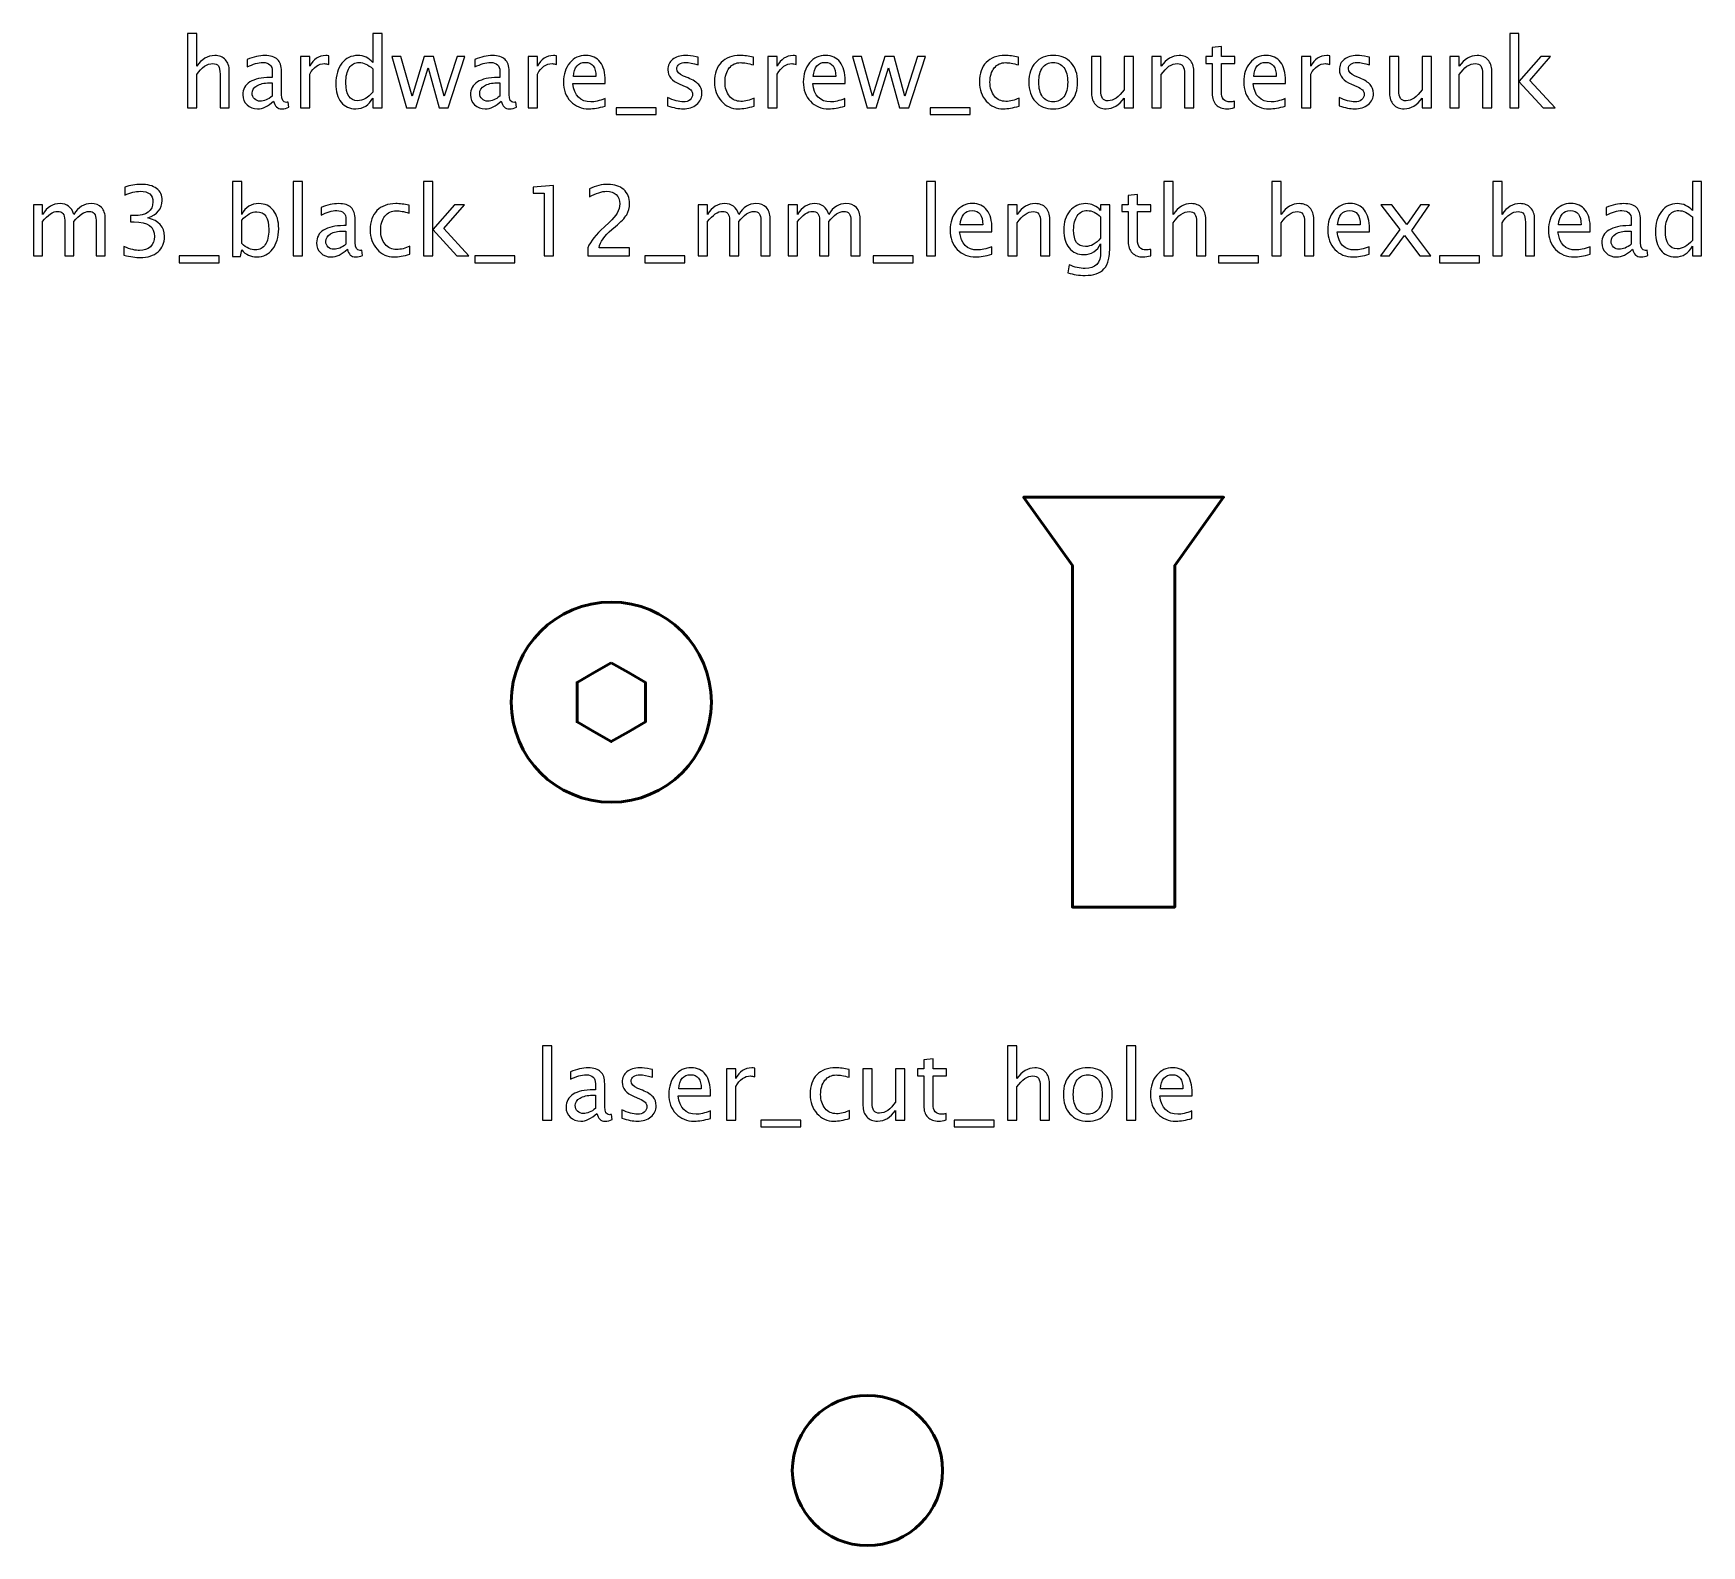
# Model space of a CAD drawing. Header units: centimetres. Extents: x -2.44 to 2.44, y -1.72 to 2.71.
import ezdxf

# ---------------------------------------------------------------- set-up
doc = ezdxf.new("R2010")
doc.units = ezdxf.units.CM
doc.header["$MEASUREMENT"] = 0
doc.layers.add('Layer 1', color=7, linetype='Continuous')

msp = doc.modelspace()

# ---------------------------------------------------------------- linework, layer by layer
at = {"layer": 'Layer 1', "lineweight": 53}
for centre, major_axis in [((-0.75, 0.75), (0, 0.293)), ((0, -1.5), (0, 0.22))]:
    msp.add_ellipse(centre, major_axis=major_axis, ratio=1, dxfattribs=at)
at = {"layer": 'Layer 1'}
for points, knots in [([(-1.99096, 2.49073), (-1.99096, 2.49073), (-1.99096, 2.70832), (-1.99096, 2.70832), (-1.99096, 2.70832), (-1.99096, 2.70832), (-1.96386, 2.70832), (-1.96386, 2.70832), (-1.96386, 2.70832), (-1.96386, 2.70832), (-1.96386, 2.61204), (-1.96386, 2.61204), (-1.96386, 2.61204), (-1.94952, 2.63297), (-1.93193, 2.64341), (-1.91114, 2.64341), (-1.91114, 2.64341), (-1.89806, 2.64341), (-1.88766, 2.63932), (-1.88, 2.63109), (-1.88, 2.63109), (-1.87233, 2.6229), (-1.86847, 2.61185), (-1.86847, 2.59802), (-1.86847, 2.59802), (-1.86847, 2.59802), (-1.86847, 2.49073), (-1.86847, 2.49073), (-1.86847, 2.49073), (-1.86847, 2.49073), (-1.89557, 2.49073), (-1.89557, 2.49073), (-1.89557, 2.49073), (-1.89557, 2.49073), (-1.89557, 2.58918), (-1.89557, 2.58918), (-1.89557, 2.58918), (-1.89557, 2.60028), (-1.89721, 2.60818), (-1.90046, 2.61288), (-1.90046, 2.61288), (-1.90375, 2.61763), (-1.90916, 2.61999), (-1.91673, 2.61999), (-1.91673, 2.61999), (-1.93338, 2.61999), (-1.94909, 2.60912), (-1.96386, 2.58739), (-1.96386, 2.58739), (-1.96386, 2.58739), (-1.96386, 2.49073), (-1.96386, 2.49073), (-1.96386, 2.49073), (-1.96386, 2.49073), (-1.99096, 2.49073), (-1.99096, 2.49073)], [0, 0, 0, 0, 0.0666667, 0.0666667, 0.0666667, 0.0666667, 0.1333333, 0.1333333, 0.1333333, 0.1333333, 0.2, 0.2, 0.2, 0.2, 0.2666667, 0.2666667, 0.2666667, 0.2666667, 0.3333333, 0.3333333, 0.3333333, 0.3333333, 0.4, 0.4, 0.4, 0.4, 0.4666667, 0.4666667, 0.4666667, 0.4666667, 0.5333333, 0.5333333, 0.5333333, 0.5333333, 0.6, 0.6, 0.6, 0.6, 0.6666667, 0.6666667, 0.6666667, 0.6666667, 0.7333333, 0.7333333, 0.7333333, 0.7333333, 0.8, 0.8, 0.8, 0.8, 0.8666667, 0.8666667, 0.8666667, 0.8666667, 1, 1, 1, 1]), ([(-1.44825, 2.49073), (-1.44825, 2.49073), (-1.44825, 2.51881), (-1.44825, 2.51881), (-1.44825, 2.51881), (-1.4593, 2.49783), (-1.47595, 2.48734), (-1.4982, 2.48734), (-1.4982, 2.48734), (-1.51626, 2.48734), (-1.53047, 2.49388), (-1.54082, 2.507), (-1.54082, 2.507), (-1.55117, 2.52013), (-1.55634, 2.53805), (-1.55634, 2.56077), (-1.55634, 2.56077), (-1.55634, 2.5856), (-1.55046, 2.60559), (-1.53875, 2.62074), (-1.53875, 2.62074), (-1.52699, 2.63584), (-1.51156, 2.64341), (-1.49242, 2.64341), (-1.49242, 2.64341), (-1.47468, 2.64341), (-1.45991, 2.63664), (-1.44825, 2.62304), (-1.44825, 2.62304), (-1.44825, 2.62304), (-1.44825, 2.70832), (-1.44825, 2.70832), (-1.44825, 2.70832), (-1.44825, 2.70832), (-1.42116, 2.70832), (-1.42116, 2.70832), (-1.42116, 2.70832), (-1.42116, 2.70832), (-1.42116, 2.49073), (-1.42116, 2.49073), (-1.42116, 2.49073), (-1.42116, 2.49073), (-1.44825, 2.49073), (-1.44825, 2.49073)], [0, 0, 0, 0, 0.0833333, 0.0833333, 0.0833333, 0.0833333, 0.1666667, 0.1666667, 0.1666667, 0.1666667, 0.25, 0.25, 0.25, 0.25, 0.3333333, 0.3333333, 0.3333333, 0.3333333, 0.4166667, 0.4166667, 0.4166667, 0.4166667, 0.5, 0.5, 0.5, 0.5, 0.5833333, 0.5833333, 0.5833333, 0.5833333, 0.6666667, 0.6666667, 0.6666667, 0.6666667, 0.75, 0.75, 0.75, 0.75, 0.8333333, 0.8333333, 0.8333333, 0.8333333, 1, 1, 1, 1]), ([(1.88066, 2.49073), (1.88066, 2.49073), (1.88066, 2.70832), (1.88066, 2.70832), (1.88066, 2.70832), (1.88066, 2.70832), (1.90776, 2.70832), (1.90776, 2.70832), (1.90776, 2.70832), (1.90776, 2.70832), (1.90776, 2.56773), (1.90776, 2.56773), (1.90776, 2.56773), (1.90776, 2.56773), (1.97126, 2.64031), (1.97126, 2.64031), (1.97126, 2.64031), (1.97126, 2.64031), (2.00051, 2.64031), (2.00051, 2.64031), (2.00051, 2.64031), (2.00051, 2.64031), (1.93984, 2.5705), (1.93984, 2.5705), (1.93984, 2.5705), (1.93984, 2.5705), (2.01321, 2.49073), (2.01321, 2.49073), (2.01321, 2.49073), (2.01321, 2.49073), (1.97831, 2.49073), (1.97831, 2.49073), (1.97831, 2.49073), (1.97831, 2.49073), (1.90776, 2.56745), (1.90776, 2.56745), (1.90776, 2.56745), (1.90776, 2.56745), (1.90776, 2.49073), (1.90776, 2.49073), (1.90776, 2.49073), (1.90776, 2.49073), (1.88066, 2.49073), (1.88066, 2.49073)], [0, 0, 0, 0, 0.0833333, 0.0833333, 0.0833333, 0.0833333, 0.1666667, 0.1666667, 0.1666667, 0.1666667, 0.25, 0.25, 0.25, 0.25, 0.3333333, 0.3333333, 0.3333333, 0.3333333, 0.4166667, 0.4166667, 0.4166667, 0.4166667, 0.5, 0.5, 0.5, 0.5, 0.5833333, 0.5833333, 0.5833333, 0.5833333, 0.6666667, 0.6666667, 0.6666667, 0.6666667, 0.75, 0.75, 0.75, 0.75, 0.8333333, 0.8333333, 0.8333333, 0.8333333, 1, 1, 1, 1]), ([(-1.7387, 2.50978), (-1.75498, 2.49482), (-1.77064, 2.48734), (-1.78569, 2.48734), (-1.78569, 2.48734), (-1.79806, 2.48734), (-1.80837, 2.4912), (-1.8165, 2.49896), (-1.8165, 2.49896), (-1.82469, 2.50672), (-1.82878, 2.51651), (-1.82878, 2.52831), (-1.82878, 2.52831), (-1.82878, 2.54463), (-1.82191, 2.55719), (-1.80818, 2.56594), (-1.80818, 2.56594), (-1.79444, 2.57469), (-1.77473, 2.57906), (-1.74905, 2.57906), (-1.74905, 2.57906), (-1.74905, 2.57906), (-1.7427, 2.57906), (-1.7427, 2.57906), (-1.7427, 2.57906), (-1.7427, 2.57906), (-1.7427, 2.59708), (-1.7427, 2.59708), (-1.7427, 2.59708), (-1.7427, 2.61444), (-1.75173, 2.62309), (-1.76984, 2.62309), (-1.76984, 2.62309), (-1.78386, 2.62309), (-1.79919, 2.61867), (-1.8158, 2.60983), (-1.8158, 2.60983), (-1.8158, 2.60983), (-1.8158, 2.63212), (-1.8158, 2.63212), (-1.8158, 2.63212), (-1.79755, 2.63965), (-1.78033, 2.64341), (-1.7642, 2.64341), (-1.7642, 2.64341), (-1.74759, 2.64341), (-1.73532, 2.63965), (-1.72746, 2.63208), (-1.72746, 2.63208), (-1.71956, 2.6245), (-1.71561, 2.61284), (-1.71561, 2.59708), (-1.71561, 2.59708), (-1.71561, 2.59708), (-1.71561, 2.52949), (-1.71561, 2.52949), (-1.71561, 2.52949), (-1.71561, 2.51401), (-1.71086, 2.50625), (-1.70131, 2.50625), (-1.70131, 2.50625), (-1.70013, 2.50625), (-1.69839, 2.50644), (-1.69609, 2.50682), (-1.69609, 2.50682), (-1.69609, 2.50682), (-1.69416, 2.49176), (-1.69416, 2.49176), (-1.69416, 2.49176), (-1.70032, 2.4888), (-1.7071, 2.48734), (-1.71453, 2.48734), (-1.71453, 2.48734), (-1.72718, 2.48734), (-1.73522, 2.49482), (-1.7387, 2.50978)], [0, 0, 0, 0, 0.05, 0.05, 0.05, 0.05, 0.1, 0.1, 0.1, 0.1, 0.15, 0.15, 0.15, 0.15, 0.2, 0.2, 0.2, 0.2, 0.25, 0.25, 0.25, 0.25, 0.3, 0.3, 0.3, 0.3, 0.35, 0.35, 0.35, 0.35, 0.4, 0.4, 0.4, 0.4, 0.45, 0.45, 0.45, 0.45, 0.5, 0.5, 0.5, 0.5, 0.55, 0.55, 0.55, 0.55, 0.6, 0.6, 0.6, 0.6, 0.65, 0.65, 0.65, 0.65, 0.7, 0.7, 0.7, 0.7, 0.75, 0.75, 0.75, 0.75, 0.8, 0.8, 0.8, 0.8, 0.85, 0.85, 0.85, 0.85, 0.9, 0.9, 0.9, 0.9, 1, 1, 1, 1]), ([(-1.65997, 2.49073), (-1.65997, 2.49073), (-1.65997, 2.64031), (-1.65997, 2.64031), (-1.65997, 2.64031), (-1.65997, 2.64031), (-1.63287, 2.64031), (-1.63287, 2.64031), (-1.63287, 2.64031), (-1.63287, 2.64031), (-1.63287, 2.61204), (-1.63287, 2.61204), (-1.63287, 2.61204), (-1.6221, 2.63297), (-1.60649, 2.64341), (-1.58598, 2.64341), (-1.58598, 2.64341), (-1.5832, 2.64341), (-1.58029, 2.64318), (-1.57728, 2.64271), (-1.57728, 2.64271), (-1.57728, 2.64271), (-1.57728, 2.61735), (-1.57728, 2.61735), (-1.57728, 2.61735), (-1.58198, 2.6189), (-1.58612, 2.6197), (-1.58969, 2.6197), (-1.58969, 2.6197), (-1.60691, 2.6197), (-1.6213, 2.60954), (-1.63287, 2.58918), (-1.63287, 2.58918), (-1.63287, 2.58918), (-1.63287, 2.49073), (-1.63287, 2.49073), (-1.63287, 2.49073), (-1.63287, 2.49073), (-1.65997, 2.49073), (-1.65997, 2.49073)], [0, 0, 0, 0, 0.0909091, 0.0909091, 0.0909091, 0.0909091, 0.1818182, 0.1818182, 0.1818182, 0.1818182, 0.2727273, 0.2727273, 0.2727273, 0.2727273, 0.3636364, 0.3636364, 0.3636364, 0.3636364, 0.4545455, 0.4545455, 0.4545455, 0.4545455, 0.5454545, 0.5454545, 0.5454545, 0.5454545, 0.6363636, 0.6363636, 0.6363636, 0.6363636, 0.7272727, 0.7272727, 0.7272727, 0.7272727, 0.8181818, 0.8181818, 0.8181818, 0.8181818, 1, 1, 1, 1]), ([(-1.34938, 2.49073), (-1.34938, 2.49073), (-1.39228, 2.64031), (-1.39228, 2.64031), (-1.39228, 2.64031), (-1.39228, 2.64031), (-1.36584, 2.64031), (-1.36584, 2.64031), (-1.36584, 2.64031), (-1.36584, 2.64031), (-1.33296, 2.52417), (-1.33296, 2.52417), (-1.33296, 2.52417), (-1.33296, 2.52417), (-1.2975, 2.64031), (-1.2975, 2.64031), (-1.2975, 2.64031), (-1.2975, 2.64031), (-1.2704, 2.64031), (-1.2704, 2.64031), (-1.2704, 2.64031), (-1.2704, 2.64031), (-1.23922, 2.52436), (-1.23922, 2.52436), (-1.23922, 2.52436), (-1.23922, 2.52436), (-1.2015, 2.64031), (-1.2015, 2.64031), (-1.2015, 2.64031), (-1.2015, 2.64031), (-1.17835, 2.64031), (-1.17835, 2.64031), (-1.17835, 2.64031), (-1.17835, 2.64031), (-1.22718, 2.49073), (-1.22718, 2.49073), (-1.22718, 2.49073), (-1.22718, 2.49073), (-1.25427, 2.49073), (-1.25427, 2.49073), (-1.25427, 2.49073), (-1.25427, 2.49073), (-1.28635, 2.60738), (-1.28635, 2.60738), (-1.28635, 2.60738), (-1.28635, 2.60738), (-1.32229, 2.49073), (-1.32229, 2.49073), (-1.32229, 2.49073), (-1.32229, 2.49073), (-1.34938, 2.49073), (-1.34938, 2.49073)], [0, 0, 0, 0, 0.0714286, 0.0714286, 0.0714286, 0.0714286, 0.1428571, 0.1428571, 0.1428571, 0.1428571, 0.2142857, 0.2142857, 0.2142857, 0.2142857, 0.2857143, 0.2857143, 0.2857143, 0.2857143, 0.3571429, 0.3571429, 0.3571429, 0.3571429, 0.4285714, 0.4285714, 0.4285714, 0.4285714, 0.5, 0.5, 0.5, 0.5, 0.5714286, 0.5714286, 0.5714286, 0.5714286, 0.6428571, 0.6428571, 0.6428571, 0.6428571, 0.7142857, 0.7142857, 0.7142857, 0.7142857, 0.7857143, 0.7857143, 0.7857143, 0.7857143, 0.8571429, 0.8571429, 0.8571429, 0.8571429, 1, 1, 1, 1]), ([(-1.07233, 2.50978), (-1.08861, 2.49482), (-1.10427, 2.48734), (-1.11932, 2.48734), (-1.11932, 2.48734), (-1.13169, 2.48734), (-1.142, 2.4912), (-1.15013, 2.49896), (-1.15013, 2.49896), (-1.15832, 2.50672), (-1.16241, 2.51651), (-1.16241, 2.52831), (-1.16241, 2.52831), (-1.16241, 2.54463), (-1.15554, 2.55719), (-1.14181, 2.56594), (-1.14181, 2.56594), (-1.12807, 2.57469), (-1.10836, 2.57906), (-1.08268, 2.57906), (-1.08268, 2.57906), (-1.08268, 2.57906), (-1.07633, 2.57906), (-1.07633, 2.57906), (-1.07633, 2.57906), (-1.07633, 2.57906), (-1.07633, 2.59708), (-1.07633, 2.59708), (-1.07633, 2.59708), (-1.07633, 2.61444), (-1.08536, 2.62309), (-1.10347, 2.62309), (-1.10347, 2.62309), (-1.11749, 2.62309), (-1.13282, 2.61867), (-1.14943, 2.60983), (-1.14943, 2.60983), (-1.14943, 2.60983), (-1.14943, 2.63212), (-1.14943, 2.63212), (-1.14943, 2.63212), (-1.13118, 2.63965), (-1.11396, 2.64341), (-1.09783, 2.64341), (-1.09783, 2.64341), (-1.08122, 2.64341), (-1.06895, 2.63965), (-1.06109, 2.63208), (-1.06109, 2.63208), (-1.05319, 2.6245), (-1.04924, 2.61284), (-1.04924, 2.59708), (-1.04924, 2.59708), (-1.04924, 2.59708), (-1.04924, 2.52949), (-1.04924, 2.52949), (-1.04924, 2.52949), (-1.04924, 2.51401), (-1.04449, 2.50625), (-1.03494, 2.50625), (-1.03494, 2.50625), (-1.03376, 2.50625), (-1.03202, 2.50644), (-1.02972, 2.50682), (-1.02972, 2.50682), (-1.02972, 2.50682), (-1.02779, 2.49176), (-1.02779, 2.49176), (-1.02779, 2.49176), (-1.03395, 2.4888), (-1.04073, 2.48734), (-1.04816, 2.48734), (-1.04816, 2.48734), (-1.06081, 2.48734), (-1.06885, 2.49482), (-1.07233, 2.50978)], [0, 0, 0, 0, 0.05, 0.05, 0.05, 0.05, 0.1, 0.1, 0.1, 0.1, 0.15, 0.15, 0.15, 0.15, 0.2, 0.2, 0.2, 0.2, 0.25, 0.25, 0.25, 0.25, 0.3, 0.3, 0.3, 0.3, 0.35, 0.35, 0.35, 0.35, 0.4, 0.4, 0.4, 0.4, 0.45, 0.45, 0.45, 0.45, 0.5, 0.5, 0.5, 0.5, 0.55, 0.55, 0.55, 0.55, 0.6, 0.6, 0.6, 0.6, 0.65, 0.65, 0.65, 0.65, 0.7, 0.7, 0.7, 0.7, 0.75, 0.75, 0.75, 0.75, 0.8, 0.8, 0.8, 0.8, 0.85, 0.85, 0.85, 0.85, 0.9, 0.9, 0.9, 0.9, 1, 1, 1, 1]), ([(-0.9936, 2.49073), (-0.9936, 2.49073), (-0.9936, 2.64031), (-0.9936, 2.64031), (-0.9936, 2.64031), (-0.9936, 2.64031), (-0.9665, 2.64031), (-0.9665, 2.64031), (-0.9665, 2.64031), (-0.9665, 2.64031), (-0.9665, 2.61204), (-0.9665, 2.61204), (-0.9665, 2.61204), (-0.95573, 2.63297), (-0.94012, 2.64341), (-0.91961, 2.64341), (-0.91961, 2.64341), (-0.91683, 2.64341), (-0.91392, 2.64318), (-0.91091, 2.64271), (-0.91091, 2.64271), (-0.91091, 2.64271), (-0.91091, 2.61735), (-0.91091, 2.61735), (-0.91091, 2.61735), (-0.91561, 2.6189), (-0.91975, 2.6197), (-0.92332, 2.6197), (-0.92332, 2.6197), (-0.94054, 2.6197), (-0.95493, 2.60954), (-0.9665, 2.58918), (-0.9665, 2.58918), (-0.9665, 2.58918), (-0.9665, 2.49073), (-0.9665, 2.49073), (-0.9665, 2.49073), (-0.9665, 2.49073), (-0.9936, 2.49073), (-0.9936, 2.49073)], [0, 0, 0, 0, 0.0909091, 0.0909091, 0.0909091, 0.0909091, 0.1818182, 0.1818182, 0.1818182, 0.1818182, 0.2727273, 0.2727273, 0.2727273, 0.2727273, 0.3636364, 0.3636364, 0.3636364, 0.3636364, 0.4545455, 0.4545455, 0.4545455, 0.4545455, 0.5454545, 0.5454545, 0.5454545, 0.5454545, 0.6363636, 0.6363636, 0.6363636, 0.6363636, 0.7272727, 0.7272727, 0.7272727, 0.7272727, 0.8181818, 0.8181818, 0.8181818, 0.8181818, 1, 1, 1, 1]), ([(-0.76833, 2.49553), (-0.78654, 2.49007), (-0.80211, 2.48734), (-0.81509, 2.48734), (-0.81509, 2.48734), (-0.83724, 2.48734), (-0.85526, 2.49468), (-0.86913, 2.50931), (-0.86913, 2.50931), (-0.88301, 2.52394), (-0.88997, 2.54289), (-0.88997, 2.56622), (-0.88997, 2.56622), (-0.88997, 2.58885), (-0.88386, 2.60743), (-0.87158, 2.62196), (-0.87158, 2.62196), (-0.8593, 2.63645), (-0.84359, 2.64369), (-0.82445, 2.64369), (-0.82445, 2.64369), (-0.80634, 2.64369), (-0.79232, 2.63725), (-0.78244, 2.62436), (-0.78244, 2.62436), (-0.77257, 2.61147), (-0.76763, 2.59322), (-0.76763, 2.56956), (-0.76763, 2.56956), (-0.76763, 2.56956), (-0.76777, 2.56129), (-0.76777, 2.56129), (-0.76777, 2.56129), (-0.76777, 2.56129), (-0.86231, 2.56129), (-0.86231, 2.56129), (-0.86231, 2.56129), (-0.85836, 2.52554), (-0.84091, 2.50766), (-0.81001, 2.50766), (-0.81001, 2.50766), (-0.79867, 2.50766), (-0.7848, 2.51086), (-0.76833, 2.51726), (-0.76833, 2.51726), (-0.76833, 2.51726), (-0.76833, 2.49553), (-0.76833, 2.49553)], [0, 0, 0, 0, 0.0769231, 0.0769231, 0.0769231, 0.0769231, 0.1538462, 0.1538462, 0.1538462, 0.1538462, 0.2307692, 0.2307692, 0.2307692, 0.2307692, 0.3076923, 0.3076923, 0.3076923, 0.3076923, 0.3846154, 0.3846154, 0.3846154, 0.3846154, 0.4615385, 0.4615385, 0.4615385, 0.4615385, 0.5384615, 0.5384615, 0.5384615, 0.5384615, 0.6153846, 0.6153846, 0.6153846, 0.6153846, 0.6923077, 0.6923077, 0.6923077, 0.6923077, 0.7692308, 0.7692308, 0.7692308, 0.7692308, 0.8461538, 0.8461538, 0.8461538, 0.8461538, 1, 1, 1, 1]), ([(-0.58513, 2.49609), (-0.58513, 2.49609), (-0.58513, 2.52093), (-0.58513, 2.52093), (-0.58513, 2.52093), (-0.5674, 2.51208), (-0.55202, 2.50766), (-0.53889, 2.50766), (-0.53889, 2.50766), (-0.53108, 2.50766), (-0.52459, 2.50978), (-0.51947, 2.51401), (-0.51947, 2.51401), (-0.51434, 2.5182), (-0.51175, 2.52347), (-0.51175, 2.52982), (-0.51175, 2.52982), (-0.51175, 2.53908), (-0.51895, 2.54675), (-0.53334, 2.55282), (-0.53334, 2.55282), (-0.53334, 2.55282), (-0.54919, 2.55954), (-0.54919, 2.55954), (-0.54919, 2.55954), (-0.57257, 2.56923), (-0.58428, 2.58325), (-0.58428, 2.60145), (-0.58428, 2.60145), (-0.58428, 2.61448), (-0.57967, 2.62474), (-0.57045, 2.63222), (-0.57045, 2.63222), (-0.56123, 2.6397), (-0.54858, 2.64341), (-0.53254, 2.64341), (-0.53254, 2.64341), (-0.52422, 2.64341), (-0.51387, 2.64228), (-0.50159, 2.63998), (-0.50159, 2.63998), (-0.50159, 2.63998), (-0.49595, 2.6389), (-0.49595, 2.6389), (-0.49595, 2.6389), (-0.49595, 2.6389), (-0.49595, 2.61632), (-0.49595, 2.61632), (-0.49595, 2.61632), (-0.51105, 2.62083), (-0.52309, 2.62309), (-0.53207, 2.62309), (-0.53207, 2.62309), (-0.53997, 2.62309), (-0.54623, 2.62135), (-0.55098, 2.61792), (-0.55098, 2.61792), (-0.55568, 2.61448), (-0.55804, 2.60987), (-0.55804, 2.60409), (-0.55804, 2.60409), (-0.55804, 2.59595), (-0.55145, 2.58904), (-0.53823, 2.58344), (-0.53823, 2.58344), (-0.53823, 2.58344), (-0.5252, 2.57794), (-0.5252, 2.57794), (-0.5252, 2.57794), (-0.51043, 2.57173), (-0.49999, 2.56514), (-0.49388, 2.55823), (-0.49388, 2.55823), (-0.48772, 2.55131), (-0.48466, 2.54266), (-0.48466, 2.53231), (-0.48466, 2.53231), (-0.48466, 2.51919), (-0.48983, 2.50842), (-0.50023, 2.5), (-0.50023, 2.5), (-0.51058, 2.49158), (-0.52384, 2.48734), (-0.53997, 2.48734), (-0.53997, 2.48734), (-0.55239, 2.48734), (-0.5674, 2.49026), (-0.58513, 2.49609)], [0, 0, 0, 0, 0.0434783, 0.0434783, 0.0434783, 0.0434783, 0.0869565, 0.0869565, 0.0869565, 0.0869565, 0.1304348, 0.1304348, 0.1304348, 0.1304348, 0.173913, 0.173913, 0.173913, 0.173913, 0.2173913, 0.2173913, 0.2173913, 0.2173913, 0.2608696, 0.2608696, 0.2608696, 0.2608696, 0.3043478, 0.3043478, 0.3043478, 0.3043478, 0.3478261, 0.3478261, 0.3478261, 0.3478261, 0.3913043, 0.3913043, 0.3913043, 0.3913043, 0.4347826, 0.4347826, 0.4347826, 0.4347826, 0.4782609, 0.4782609, 0.4782609, 0.4782609, 0.5217391, 0.5217391, 0.5217391, 0.5217391, 0.5652174, 0.5652174, 0.5652174, 0.5652174, 0.6086957, 0.6086957, 0.6086957, 0.6086957, 0.6521739, 0.6521739, 0.6521739, 0.6521739, 0.6956522, 0.6956522, 0.6956522, 0.6956522, 0.7391304, 0.7391304, 0.7391304, 0.7391304, 0.7826087, 0.7826087, 0.7826087, 0.7826087, 0.826087, 0.826087, 0.826087, 0.826087, 0.8695652, 0.8695652, 0.8695652, 0.8695652, 0.9130435, 0.9130435, 0.9130435, 0.9130435, 1, 1, 1, 1]), ([(-0.33202, 2.49525), (-0.34956, 2.48998), (-0.36471, 2.48734), (-0.37746, 2.48734), (-0.37746, 2.48734), (-0.39768, 2.48734), (-0.41443, 2.49482), (-0.42774, 2.50973), (-0.42774, 2.50973), (-0.44105, 2.52469), (-0.44773, 2.54355), (-0.44773, 2.56627), (-0.44773, 2.56627), (-0.44773, 2.59054), (-0.44114, 2.6095), (-0.42797, 2.62304), (-0.42797, 2.62304), (-0.4148, 2.63664), (-0.39641, 2.64341), (-0.3728, 2.64341), (-0.3728, 2.64341), (-0.36118, 2.64341), (-0.34811, 2.64181), (-0.33371, 2.63861), (-0.33371, 2.63861), (-0.33371, 2.63861), (-0.33371, 2.61575), (-0.33371, 2.61575), (-0.33371, 2.61575), (-0.349, 2.62027), (-0.36146, 2.62253), (-0.37106, 2.62253), (-0.37106, 2.62253), (-0.38498, 2.62253), (-0.39613, 2.61731), (-0.40446, 2.60691), (-0.40446, 2.60691), (-0.41278, 2.59652), (-0.41697, 2.58264), (-0.41697, 2.56533), (-0.41697, 2.56533), (-0.41697, 2.54854), (-0.41264, 2.53499), (-0.40403, 2.5246), (-0.40403, 2.5246), (-0.39543, 2.51425), (-0.38418, 2.50907), (-0.37021, 2.50907), (-0.37021, 2.50907), (-0.35784, 2.50907), (-0.34514, 2.51227), (-0.33202, 2.51867), (-0.33202, 2.51867), (-0.33202, 2.51867), (-0.33202, 2.49525), (-0.33202, 2.49525)], [0, 0, 0, 0, 0.0666667, 0.0666667, 0.0666667, 0.0666667, 0.1333333, 0.1333333, 0.1333333, 0.1333333, 0.2, 0.2, 0.2, 0.2, 0.2666667, 0.2666667, 0.2666667, 0.2666667, 0.3333333, 0.3333333, 0.3333333, 0.3333333, 0.4, 0.4, 0.4, 0.4, 0.4666667, 0.4666667, 0.4666667, 0.4666667, 0.5333333, 0.5333333, 0.5333333, 0.5333333, 0.6, 0.6, 0.6, 0.6, 0.6666667, 0.6666667, 0.6666667, 0.6666667, 0.7333333, 0.7333333, 0.7333333, 0.7333333, 0.8, 0.8, 0.8, 0.8, 0.8666667, 0.8666667, 0.8666667, 0.8666667, 1, 1, 1, 1]), ([(-0.29134, 2.49073), (-0.29134, 2.49073), (-0.29134, 2.64031), (-0.29134, 2.64031), (-0.29134, 2.64031), (-0.29134, 2.64031), (-0.26424, 2.64031), (-0.26424, 2.64031), (-0.26424, 2.64031), (-0.26424, 2.64031), (-0.26424, 2.61204), (-0.26424, 2.61204), (-0.26424, 2.61204), (-0.25347, 2.63297), (-0.23786, 2.64341), (-0.21735, 2.64341), (-0.21735, 2.64341), (-0.21457, 2.64341), (-0.21166, 2.64318), (-0.20865, 2.64271), (-0.20865, 2.64271), (-0.20865, 2.64271), (-0.20865, 2.61735), (-0.20865, 2.61735), (-0.20865, 2.61735), (-0.21335, 2.6189), (-0.21749, 2.6197), (-0.22106, 2.6197), (-0.22106, 2.6197), (-0.23828, 2.6197), (-0.25267, 2.60954), (-0.26424, 2.58918), (-0.26424, 2.58918), (-0.26424, 2.58918), (-0.26424, 2.49073), (-0.26424, 2.49073), (-0.26424, 2.49073), (-0.26424, 2.49073), (-0.29134, 2.49073), (-0.29134, 2.49073)], [0, 0, 0, 0, 0.0909091, 0.0909091, 0.0909091, 0.0909091, 0.1818182, 0.1818182, 0.1818182, 0.1818182, 0.2727273, 0.2727273, 0.2727273, 0.2727273, 0.3636364, 0.3636364, 0.3636364, 0.3636364, 0.4545455, 0.4545455, 0.4545455, 0.4545455, 0.5454545, 0.5454545, 0.5454545, 0.5454545, 0.6363636, 0.6363636, 0.6363636, 0.6363636, 0.7272727, 0.7272727, 0.7272727, 0.7272727, 0.8181818, 0.8181818, 0.8181818, 0.8181818, 1, 1, 1, 1]), ([(-0.06607, 2.49553), (-0.08428, 2.49007), (-0.09985, 2.48734), (-0.11283, 2.48734), (-0.11283, 2.48734), (-0.13498, 2.48734), (-0.153, 2.49468), (-0.16687, 2.50931), (-0.16687, 2.50931), (-0.18075, 2.52394), (-0.18771, 2.54289), (-0.18771, 2.56622), (-0.18771, 2.56622), (-0.18771, 2.58885), (-0.1816, 2.60743), (-0.16932, 2.62196), (-0.16932, 2.62196), (-0.15704, 2.63645), (-0.14133, 2.64369), (-0.12219, 2.64369), (-0.12219, 2.64369), (-0.10408, 2.64369), (-0.09006, 2.63725), (-0.08018, 2.62436), (-0.08018, 2.62436), (-0.07031, 2.61147), (-0.06537, 2.59322), (-0.06537, 2.56956), (-0.06537, 2.56956), (-0.06537, 2.56956), (-0.06551, 2.56129), (-0.06551, 2.56129), (-0.06551, 2.56129), (-0.06551, 2.56129), (-0.16005, 2.56129), (-0.16005, 2.56129), (-0.16005, 2.56129), (-0.1561, 2.52554), (-0.13865, 2.50766), (-0.10775, 2.50766), (-0.10775, 2.50766), (-0.09641, 2.50766), (-0.08254, 2.51086), (-0.06607, 2.51726), (-0.06607, 2.51726), (-0.06607, 2.51726), (-0.06607, 2.49553), (-0.06607, 2.49553)], [0, 0, 0, 0, 0.0769231, 0.0769231, 0.0769231, 0.0769231, 0.1538462, 0.1538462, 0.1538462, 0.1538462, 0.2307692, 0.2307692, 0.2307692, 0.2307692, 0.3076923, 0.3076923, 0.3076923, 0.3076923, 0.3846154, 0.3846154, 0.3846154, 0.3846154, 0.4615385, 0.4615385, 0.4615385, 0.4615385, 0.5384615, 0.5384615, 0.5384615, 0.5384615, 0.6153846, 0.6153846, 0.6153846, 0.6153846, 0.6923077, 0.6923077, 0.6923077, 0.6923077, 0.7692308, 0.7692308, 0.7692308, 0.7692308, 0.8461538, 0.8461538, 0.8461538, 0.8461538, 1, 1, 1, 1]), ([(-0.00112, 2.49073), (-0.00112, 2.49073), (-0.04402, 2.64031), (-0.04402, 2.64031), (-0.04402, 2.64031), (-0.04402, 2.64031), (-0.01758, 2.64031), (-0.01758, 2.64031), (-0.01758, 2.64031), (-0.01758, 2.64031), (0.0153, 2.52417), (0.0153, 2.52417), (0.0153, 2.52417), (0.0153, 2.52417), (0.05076, 2.64031), (0.05076, 2.64031), (0.05076, 2.64031), (0.05076, 2.64031), (0.07786, 2.64031), (0.07786, 2.64031), (0.07786, 2.64031), (0.07786, 2.64031), (0.10904, 2.52436), (0.10904, 2.52436), (0.10904, 2.52436), (0.10904, 2.52436), (0.14676, 2.64031), (0.14676, 2.64031), (0.14676, 2.64031), (0.14676, 2.64031), (0.16991, 2.64031), (0.16991, 2.64031), (0.16991, 2.64031), (0.16991, 2.64031), (0.12108, 2.49073), (0.12108, 2.49073), (0.12108, 2.49073), (0.12108, 2.49073), (0.09399, 2.49073), (0.09399, 2.49073), (0.09399, 2.49073), (0.09399, 2.49073), (0.06191, 2.60738), (0.06191, 2.60738), (0.06191, 2.60738), (0.06191, 2.60738), (0.02597, 2.49073), (0.02597, 2.49073), (0.02597, 2.49073), (0.02597, 2.49073), (-0.00112, 2.49073), (-0.00112, 2.49073)], [0, 0, 0, 0, 0.0714286, 0.0714286, 0.0714286, 0.0714286, 0.1428571, 0.1428571, 0.1428571, 0.1428571, 0.2142857, 0.2142857, 0.2142857, 0.2142857, 0.2857143, 0.2857143, 0.2857143, 0.2857143, 0.3571429, 0.3571429, 0.3571429, 0.3571429, 0.4285714, 0.4285714, 0.4285714, 0.4285714, 0.5, 0.5, 0.5, 0.5, 0.5714286, 0.5714286, 0.5714286, 0.5714286, 0.6428571, 0.6428571, 0.6428571, 0.6428571, 0.7142857, 0.7142857, 0.7142857, 0.7142857, 0.7857143, 0.7857143, 0.7857143, 0.7857143, 0.8571429, 0.8571429, 0.8571429, 0.8571429, 1, 1, 1, 1]), ([(0.4438, 2.49525), (0.42626, 2.48998), (0.41111, 2.48734), (0.39836, 2.48734), (0.39836, 2.48734), (0.37814, 2.48734), (0.36139, 2.49482), (0.34808, 2.50973), (0.34808, 2.50973), (0.33477, 2.52469), (0.32809, 2.54355), (0.32809, 2.56627), (0.32809, 2.56627), (0.32809, 2.59054), (0.33468, 2.6095), (0.34785, 2.62304), (0.34785, 2.62304), (0.36102, 2.63664), (0.37941, 2.64341), (0.40302, 2.64341), (0.40302, 2.64341), (0.41464, 2.64341), (0.42771, 2.64181), (0.44211, 2.63861), (0.44211, 2.63861), (0.44211, 2.63861), (0.44211, 2.61575), (0.44211, 2.61575), (0.44211, 2.61575), (0.42682, 2.62027), (0.41436, 2.62253), (0.40476, 2.62253), (0.40476, 2.62253), (0.39084, 2.62253), (0.37969, 2.61731), (0.37136, 2.60691), (0.37136, 2.60691), (0.36304, 2.59652), (0.35885, 2.58264), (0.35885, 2.56533), (0.35885, 2.56533), (0.35885, 2.54854), (0.36318, 2.53499), (0.37179, 2.5246), (0.37179, 2.5246), (0.38039, 2.51425), (0.39164, 2.50907), (0.40561, 2.50907), (0.40561, 2.50907), (0.41798, 2.50907), (0.43068, 2.51227), (0.4438, 2.51867), (0.4438, 2.51867), (0.4438, 2.51867), (0.4438, 2.49525), (0.4438, 2.49525)], [0, 0, 0, 0, 0.0666667, 0.0666667, 0.0666667, 0.0666667, 0.1333333, 0.1333333, 0.1333333, 0.1333333, 0.2, 0.2, 0.2, 0.2, 0.2666667, 0.2666667, 0.2666667, 0.2666667, 0.3333333, 0.3333333, 0.3333333, 0.3333333, 0.4, 0.4, 0.4, 0.4, 0.4666667, 0.4666667, 0.4666667, 0.4666667, 0.5333333, 0.5333333, 0.5333333, 0.5333333, 0.6, 0.6, 0.6, 0.6, 0.6666667, 0.6666667, 0.6666667, 0.6666667, 0.7333333, 0.7333333, 0.7333333, 0.7333333, 0.8, 0.8, 0.8, 0.8, 0.8666667, 0.8666667, 0.8666667, 0.8666667, 1, 1, 1, 1]), ([(0.54403, 2.48734), (0.52207, 2.48734), (0.50466, 2.49435), (0.49187, 2.50837), (0.49187, 2.50837), (0.47903, 2.52239), (0.47263, 2.54144), (0.47263, 2.56547), (0.47263, 2.56547), (0.47263, 2.58946), (0.47903, 2.60846), (0.49187, 2.62243), (0.49187, 2.62243), (0.50466, 2.6364), (0.52207, 2.64341), (0.54403, 2.64341), (0.54403, 2.64341), (0.566, 2.64341), (0.5834, 2.6364), (0.5962, 2.62243), (0.5962, 2.62243), (0.60904, 2.60846), (0.61543, 2.58946), (0.61543, 2.56547), (0.61543, 2.56547), (0.61543, 2.54144), (0.60904, 2.52239), (0.5962, 2.50837), (0.5962, 2.50837), (0.5834, 2.49435), (0.566, 2.48734), (0.54403, 2.48734)], [0, 0, 0, 0, 0.1111111, 0.1111111, 0.1111111, 0.1111111, 0.2222222, 0.2222222, 0.2222222, 0.2222222, 0.3333333, 0.3333333, 0.3333333, 0.3333333, 0.4444444, 0.4444444, 0.4444444, 0.4444444, 0.5555556, 0.5555556, 0.5555556, 0.5555556, 0.6666667, 0.6666667, 0.6666667, 0.6666667, 0.7777778, 0.7777778, 0.7777778, 0.7777778, 1, 1, 1, 1]), ([(0.75156, 2.49073), (0.75156, 2.49073), (0.75156, 2.51886), (0.75156, 2.51886), (0.75156, 2.51886), (0.73712, 2.49783), (0.71958, 2.48734), (0.69897, 2.48734), (0.69897, 2.48734), (0.6859, 2.48734), (0.6755, 2.49144), (0.66779, 2.49967), (0.66779, 2.49967), (0.66003, 2.5079), (0.65617, 2.51895), (0.65617, 2.53292), (0.65617, 2.53292), (0.65617, 2.53292), (0.65617, 2.64031), (0.65617, 2.64031), (0.65617, 2.64031), (0.65617, 2.64031), (0.68326, 2.64031), (0.68326, 2.64031), (0.68326, 2.64031), (0.68326, 2.64031), (0.68326, 2.54176), (0.68326, 2.54176), (0.68326, 2.54176), (0.68326, 2.53052), (0.68491, 2.52257), (0.68815, 2.51787), (0.68815, 2.51787), (0.69145, 2.51312), (0.6969, 2.51077), (0.70457, 2.51077), (0.70457, 2.51077), (0.72113, 2.51077), (0.73684, 2.52163), (0.75156, 2.54341), (0.75156, 2.54341), (0.75156, 2.54341), (0.75156, 2.64031), (0.75156, 2.64031), (0.75156, 2.64031), (0.75156, 2.64031), (0.77865, 2.64031), (0.77865, 2.64031), (0.77865, 2.64031), (0.77865, 2.64031), (0.77865, 2.49073), (0.77865, 2.49073), (0.77865, 2.49073), (0.77865, 2.49073), (0.75156, 2.49073), (0.75156, 2.49073)], [0, 0, 0, 0, 0.0666667, 0.0666667, 0.0666667, 0.0666667, 0.1333333, 0.1333333, 0.1333333, 0.1333333, 0.2, 0.2, 0.2, 0.2, 0.2666667, 0.2666667, 0.2666667, 0.2666667, 0.3333333, 0.3333333, 0.3333333, 0.3333333, 0.4, 0.4, 0.4, 0.4, 0.4666667, 0.4666667, 0.4666667, 0.4666667, 0.5333333, 0.5333333, 0.5333333, 0.5333333, 0.6, 0.6, 0.6, 0.6, 0.6666667, 0.6666667, 0.6666667, 0.6666667, 0.7333333, 0.7333333, 0.7333333, 0.7333333, 0.8, 0.8, 0.8, 0.8, 0.8666667, 0.8666667, 0.8666667, 0.8666667, 1, 1, 1, 1]), ([(0.83302, 2.49073), (0.83302, 2.49073), (0.83302, 2.64031), (0.83302, 2.64031), (0.83302, 2.64031), (0.83302, 2.64031), (0.86012, 2.64031), (0.86012, 2.64031), (0.86012, 2.64031), (0.86012, 2.64031), (0.86012, 2.61204), (0.86012, 2.61204), (0.86012, 2.61204), (0.87446, 2.63297), (0.89205, 2.64341), (0.91284, 2.64341), (0.91284, 2.64341), (0.92592, 2.64341), (0.93632, 2.63932), (0.94398, 2.63109), (0.94398, 2.63109), (0.95165, 2.6229), (0.95551, 2.61185), (0.95551, 2.59802), (0.95551, 2.59802), (0.95551, 2.59802), (0.95551, 2.49073), (0.95551, 2.49073), (0.95551, 2.49073), (0.95551, 2.49073), (0.92841, 2.49073), (0.92841, 2.49073), (0.92841, 2.49073), (0.92841, 2.49073), (0.92841, 2.58918), (0.92841, 2.58918), (0.92841, 2.58918), (0.92841, 2.60028), (0.92677, 2.60818), (0.92352, 2.61288), (0.92352, 2.61288), (0.92023, 2.61763), (0.91482, 2.61999), (0.90725, 2.61999), (0.90725, 2.61999), (0.8906, 2.61999), (0.87489, 2.60912), (0.86012, 2.58739), (0.86012, 2.58739), (0.86012, 2.58739), (0.86012, 2.49073), (0.86012, 2.49073), (0.86012, 2.49073), (0.86012, 2.49073), (0.83302, 2.49073), (0.83302, 2.49073)], [0, 0, 0, 0, 0.0666667, 0.0666667, 0.0666667, 0.0666667, 0.1333333, 0.1333333, 0.1333333, 0.1333333, 0.2, 0.2, 0.2, 0.2, 0.2666667, 0.2666667, 0.2666667, 0.2666667, 0.3333333, 0.3333333, 0.3333333, 0.3333333, 0.4, 0.4, 0.4, 0.4, 0.4666667, 0.4666667, 0.4666667, 0.4666667, 0.5333333, 0.5333333, 0.5333333, 0.5333333, 0.6, 0.6, 0.6, 0.6, 0.6666667, 0.6666667, 0.6666667, 0.6666667, 0.7333333, 0.7333333, 0.7333333, 0.7333333, 0.8, 0.8, 0.8, 0.8, 0.8666667, 0.8666667, 0.8666667, 0.8666667, 1, 1, 1, 1]), ([(1.07507, 2.49078), (1.0667, 2.48847), (1.05941, 2.48734), (1.05324, 2.48734), (1.05324, 2.48734), (1.03942, 2.48734), (1.02864, 2.49129), (1.02093, 2.4992), (1.02093, 2.4992), (1.01317, 2.5071), (1.00931, 2.51806), (1.00931, 2.53212), (1.00931, 2.53212), (1.00931, 2.53212), (1.00931, 2.61999), (1.00931, 2.61999), (1.00931, 2.61999), (1.00931, 2.61999), (0.99059, 2.61999), (0.99059, 2.61999), (0.99059, 2.61999), (0.99059, 2.61999), (0.99059, 2.64031), (0.99059, 2.64031), (0.99059, 2.64031), (0.99059, 2.64031), (1.00931, 2.64031), (1.00931, 2.64031), (1.00931, 2.64031), (1.00931, 2.64031), (1.00931, 2.66735), (1.00931, 2.66735), (1.00931, 2.66735), (1.00931, 2.66735), (1.03641, 2.66994), (1.03641, 2.66994), (1.03641, 2.66994), (1.03641, 2.66994), (1.03641, 2.64031), (1.03641, 2.64031), (1.03641, 2.64031), (1.03641, 2.64031), (1.07563, 2.64031), (1.07563, 2.64031), (1.07563, 2.64031), (1.07563, 2.64031), (1.07563, 2.61999), (1.07563, 2.61999), (1.07563, 2.61999), (1.07563, 2.61999), (1.03641, 2.61999), (1.03641, 2.61999), (1.03641, 2.61999), (1.03641, 2.61999), (1.03641, 2.53701), (1.03641, 2.53701), (1.03641, 2.53701), (1.03641, 2.51745), (1.04492, 2.50766), (1.0619, 2.50766), (1.0619, 2.50766), (1.06552, 2.50766), (1.0699, 2.50827), (1.07507, 2.50945), (1.07507, 2.50945), (1.07507, 2.50945), (1.07507, 2.49078), (1.07507, 2.49078)], [0, 0, 0, 0, 0.0555556, 0.0555556, 0.0555556, 0.0555556, 0.1111111, 0.1111111, 0.1111111, 0.1111111, 0.1666667, 0.1666667, 0.1666667, 0.1666667, 0.2222222, 0.2222222, 0.2222222, 0.2222222, 0.2777778, 0.2777778, 0.2777778, 0.2777778, 0.3333333, 0.3333333, 0.3333333, 0.3333333, 0.3888889, 0.3888889, 0.3888889, 0.3888889, 0.4444444, 0.4444444, 0.4444444, 0.4444444, 0.5, 0.5, 0.5, 0.5, 0.5555556, 0.5555556, 0.5555556, 0.5555556, 0.6111111, 0.6111111, 0.6111111, 0.6111111, 0.6666667, 0.6666667, 0.6666667, 0.6666667, 0.7222222, 0.7222222, 0.7222222, 0.7222222, 0.7777778, 0.7777778, 0.7777778, 0.7777778, 0.8333333, 0.8333333, 0.8333333, 0.8333333, 0.8888889, 0.8888889, 0.8888889, 0.8888889, 1, 1, 1, 1]), ([(1.22352, 2.49553), (1.20531, 2.49007), (1.18974, 2.48734), (1.17676, 2.48734), (1.17676, 2.48734), (1.15461, 2.48734), (1.13659, 2.49468), (1.12272, 2.50931), (1.12272, 2.50931), (1.10884, 2.52394), (1.10188, 2.54289), (1.10188, 2.56622), (1.10188, 2.56622), (1.10188, 2.58885), (1.10799, 2.60743), (1.12027, 2.62196), (1.12027, 2.62196), (1.13255, 2.63645), (1.14826, 2.64369), (1.1674, 2.64369), (1.1674, 2.64369), (1.18551, 2.64369), (1.19953, 2.63725), (1.20941, 2.62436), (1.20941, 2.62436), (1.21928, 2.61147), (1.22422, 2.59322), (1.22422, 2.56956), (1.22422, 2.56956), (1.22422, 2.56956), (1.22408, 2.56129), (1.22408, 2.56129), (1.22408, 2.56129), (1.22408, 2.56129), (1.12954, 2.56129), (1.12954, 2.56129), (1.12954, 2.56129), (1.13349, 2.52554), (1.15094, 2.50766), (1.18184, 2.50766), (1.18184, 2.50766), (1.19318, 2.50766), (1.20705, 2.51086), (1.22352, 2.51726), (1.22352, 2.51726), (1.22352, 2.51726), (1.22352, 2.49553), (1.22352, 2.49553)], [0, 0, 0, 0, 0.0769231, 0.0769231, 0.0769231, 0.0769231, 0.1538462, 0.1538462, 0.1538462, 0.1538462, 0.2307692, 0.2307692, 0.2307692, 0.2307692, 0.3076923, 0.3076923, 0.3076923, 0.3076923, 0.3846154, 0.3846154, 0.3846154, 0.3846154, 0.4615385, 0.4615385, 0.4615385, 0.4615385, 0.5384615, 0.5384615, 0.5384615, 0.5384615, 0.6153846, 0.6153846, 0.6153846, 0.6153846, 0.6923077, 0.6923077, 0.6923077, 0.6923077, 0.7692308, 0.7692308, 0.7692308, 0.7692308, 0.8461538, 0.8461538, 0.8461538, 0.8461538, 1, 1, 1, 1]), ([(1.27097, 2.49073), (1.27097, 2.49073), (1.27097, 2.64031), (1.27097, 2.64031), (1.27097, 2.64031), (1.27097, 2.64031), (1.29807, 2.64031), (1.29807, 2.64031), (1.29807, 2.64031), (1.29807, 2.64031), (1.29807, 2.61204), (1.29807, 2.61204), (1.29807, 2.61204), (1.30884, 2.63297), (1.32445, 2.64341), (1.34496, 2.64341), (1.34496, 2.64341), (1.34774, 2.64341), (1.35065, 2.64318), (1.35366, 2.64271), (1.35366, 2.64271), (1.35366, 2.64271), (1.35366, 2.61735), (1.35366, 2.61735), (1.35366, 2.61735), (1.34896, 2.6189), (1.34482, 2.6197), (1.34125, 2.6197), (1.34125, 2.6197), (1.32403, 2.6197), (1.30964, 2.60954), (1.29807, 2.58918), (1.29807, 2.58918), (1.29807, 2.58918), (1.29807, 2.49073), (1.29807, 2.49073), (1.29807, 2.49073), (1.29807, 2.49073), (1.27097, 2.49073), (1.27097, 2.49073)], [0, 0, 0, 0, 0.0909091, 0.0909091, 0.0909091, 0.0909091, 0.1818182, 0.1818182, 0.1818182, 0.1818182, 0.2727273, 0.2727273, 0.2727273, 0.2727273, 0.3636364, 0.3636364, 0.3636364, 0.3636364, 0.4545455, 0.4545455, 0.4545455, 0.4545455, 0.5454545, 0.5454545, 0.5454545, 0.5454545, 0.6363636, 0.6363636, 0.6363636, 0.6363636, 0.7272727, 0.7272727, 0.7272727, 0.7272727, 0.8181818, 0.8181818, 0.8181818, 0.8181818, 1, 1, 1, 1]), ([(1.38109, 2.49609), (1.38109, 2.49609), (1.38109, 2.52093), (1.38109, 2.52093), (1.38109, 2.52093), (1.39882, 2.51208), (1.4142, 2.50766), (1.42733, 2.50766), (1.42733, 2.50766), (1.43514, 2.50766), (1.44163, 2.50978), (1.44675, 2.51401), (1.44675, 2.51401), (1.45188, 2.5182), (1.45447, 2.52347), (1.45447, 2.52982), (1.45447, 2.52982), (1.45447, 2.53908), (1.44727, 2.54675), (1.43288, 2.55282), (1.43288, 2.55282), (1.43288, 2.55282), (1.41703, 2.55954), (1.41703, 2.55954), (1.41703, 2.55954), (1.39365, 2.56923), (1.38194, 2.58325), (1.38194, 2.60145), (1.38194, 2.60145), (1.38194, 2.61448), (1.38655, 2.62474), (1.39577, 2.63222), (1.39577, 2.63222), (1.40499, 2.6397), (1.41764, 2.64341), (1.43368, 2.64341), (1.43368, 2.64341), (1.442, 2.64341), (1.45235, 2.64228), (1.46463, 2.63998), (1.46463, 2.63998), (1.46463, 2.63998), (1.47027, 2.6389), (1.47027, 2.6389), (1.47027, 2.6389), (1.47027, 2.6389), (1.47027, 2.61632), (1.47027, 2.61632), (1.47027, 2.61632), (1.45517, 2.62083), (1.44313, 2.62309), (1.43415, 2.62309), (1.43415, 2.62309), (1.42625, 2.62309), (1.41999, 2.62135), (1.41524, 2.61792), (1.41524, 2.61792), (1.41054, 2.61448), (1.40818, 2.60987), (1.40818, 2.60409), (1.40818, 2.60409), (1.40818, 2.59595), (1.41477, 2.58904), (1.42799, 2.58344), (1.42799, 2.58344), (1.42799, 2.58344), (1.44102, 2.57794), (1.44102, 2.57794), (1.44102, 2.57794), (1.45579, 2.57173), (1.46623, 2.56514), (1.47234, 2.55823), (1.47234, 2.55823), (1.4785, 2.55131), (1.48156, 2.54266), (1.48156, 2.53231), (1.48156, 2.53231), (1.48156, 2.51919), (1.47639, 2.50842), (1.46599, 2.5), (1.46599, 2.5), (1.45564, 2.49158), (1.44238, 2.48734), (1.42625, 2.48734), (1.42625, 2.48734), (1.41383, 2.48734), (1.39882, 2.49026), (1.38109, 2.49609)], [0, 0, 0, 0, 0.0434783, 0.0434783, 0.0434783, 0.0434783, 0.0869565, 0.0869565, 0.0869565, 0.0869565, 0.1304348, 0.1304348, 0.1304348, 0.1304348, 0.173913, 0.173913, 0.173913, 0.173913, 0.2173913, 0.2173913, 0.2173913, 0.2173913, 0.2608696, 0.2608696, 0.2608696, 0.2608696, 0.3043478, 0.3043478, 0.3043478, 0.3043478, 0.3478261, 0.3478261, 0.3478261, 0.3478261, 0.3913043, 0.3913043, 0.3913043, 0.3913043, 0.4347826, 0.4347826, 0.4347826, 0.4347826, 0.4782609, 0.4782609, 0.4782609, 0.4782609, 0.5217391, 0.5217391, 0.5217391, 0.5217391, 0.5652174, 0.5652174, 0.5652174, 0.5652174, 0.6086957, 0.6086957, 0.6086957, 0.6086957, 0.6521739, 0.6521739, 0.6521739, 0.6521739, 0.6956522, 0.6956522, 0.6956522, 0.6956522, 0.7391304, 0.7391304, 0.7391304, 0.7391304, 0.7826087, 0.7826087, 0.7826087, 0.7826087, 0.826087, 0.826087, 0.826087, 0.826087, 0.8695652, 0.8695652, 0.8695652, 0.8695652, 0.9130435, 0.9130435, 0.9130435, 0.9130435, 1, 1, 1, 1]), ([(1.62404, 2.49073), (1.62404, 2.49073), (1.62404, 2.51886), (1.62404, 2.51886), (1.62404, 2.51886), (1.6096, 2.49783), (1.59206, 2.48734), (1.57145, 2.48734), (1.57145, 2.48734), (1.55838, 2.48734), (1.54798, 2.49144), (1.54027, 2.49967), (1.54027, 2.49967), (1.53251, 2.5079), (1.52865, 2.51895), (1.52865, 2.53292), (1.52865, 2.53292), (1.52865, 2.53292), (1.52865, 2.64031), (1.52865, 2.64031), (1.52865, 2.64031), (1.52865, 2.64031), (1.55574, 2.64031), (1.55574, 2.64031), (1.55574, 2.64031), (1.55574, 2.64031), (1.55574, 2.54176), (1.55574, 2.54176), (1.55574, 2.54176), (1.55574, 2.53052), (1.55739, 2.52257), (1.56063, 2.51787), (1.56063, 2.51787), (1.56393, 2.51312), (1.56938, 2.51077), (1.57705, 2.51077), (1.57705, 2.51077), (1.59361, 2.51077), (1.60932, 2.52163), (1.62404, 2.54341), (1.62404, 2.54341), (1.62404, 2.54341), (1.62404, 2.64031), (1.62404, 2.64031), (1.62404, 2.64031), (1.62404, 2.64031), (1.65113, 2.64031), (1.65113, 2.64031), (1.65113, 2.64031), (1.65113, 2.64031), (1.65113, 2.49073), (1.65113, 2.49073), (1.65113, 2.49073), (1.65113, 2.49073), (1.62404, 2.49073), (1.62404, 2.49073)], [0, 0, 0, 0, 0.0666667, 0.0666667, 0.0666667, 0.0666667, 0.1333333, 0.1333333, 0.1333333, 0.1333333, 0.2, 0.2, 0.2, 0.2, 0.2666667, 0.2666667, 0.2666667, 0.2666667, 0.3333333, 0.3333333, 0.3333333, 0.3333333, 0.4, 0.4, 0.4, 0.4, 0.4666667, 0.4666667, 0.4666667, 0.4666667, 0.5333333, 0.5333333, 0.5333333, 0.5333333, 0.6, 0.6, 0.6, 0.6, 0.6666667, 0.6666667, 0.6666667, 0.6666667, 0.7333333, 0.7333333, 0.7333333, 0.7333333, 0.8, 0.8, 0.8, 0.8, 0.8666667, 0.8666667, 0.8666667, 0.8666667, 1, 1, 1, 1]), ([(1.7055, 2.49073), (1.7055, 2.49073), (1.7055, 2.64031), (1.7055, 2.64031), (1.7055, 2.64031), (1.7055, 2.64031), (1.7326, 2.64031), (1.7326, 2.64031), (1.7326, 2.64031), (1.7326, 2.64031), (1.7326, 2.61204), (1.7326, 2.61204), (1.7326, 2.61204), (1.74694, 2.63297), (1.76453, 2.64341), (1.78532, 2.64341), (1.78532, 2.64341), (1.7984, 2.64341), (1.8088, 2.63932), (1.81646, 2.63109), (1.81646, 2.63109), (1.82413, 2.6229), (1.82799, 2.61185), (1.82799, 2.59802), (1.82799, 2.59802), (1.82799, 2.59802), (1.82799, 2.49073), (1.82799, 2.49073), (1.82799, 2.49073), (1.82799, 2.49073), (1.80089, 2.49073), (1.80089, 2.49073), (1.80089, 2.49073), (1.80089, 2.49073), (1.80089, 2.58918), (1.80089, 2.58918), (1.80089, 2.58918), (1.80089, 2.60028), (1.79925, 2.60818), (1.796, 2.61288), (1.796, 2.61288), (1.79271, 2.61763), (1.7873, 2.61999), (1.77973, 2.61999), (1.77973, 2.61999), (1.76308, 2.61999), (1.74737, 2.60912), (1.7326, 2.58739), (1.7326, 2.58739), (1.7326, 2.58739), (1.7326, 2.49073), (1.7326, 2.49073), (1.7326, 2.49073), (1.7326, 2.49073), (1.7055, 2.49073), (1.7055, 2.49073)], [0, 0, 0, 0, 0.0666667, 0.0666667, 0.0666667, 0.0666667, 0.1333333, 0.1333333, 0.1333333, 0.1333333, 0.2, 0.2, 0.2, 0.2, 0.2666667, 0.2666667, 0.2666667, 0.2666667, 0.3333333, 0.3333333, 0.3333333, 0.3333333, 0.4, 0.4, 0.4, 0.4, 0.4666667, 0.4666667, 0.4666667, 0.4666667, 0.5333333, 0.5333333, 0.5333333, 0.5333333, 0.6, 0.6, 0.6, 0.6, 0.6666667, 0.6666667, 0.6666667, 0.6666667, 0.7333333, 0.7333333, 0.7333333, 0.7333333, 0.8, 0.8, 0.8, 0.8, 0.8666667, 0.8666667, 0.8666667, 0.8666667, 1, 1, 1, 1]), ([(-1.44825, 2.60451), (-1.46231, 2.61688), (-1.47563, 2.62309), (-1.48823, 2.62309), (-1.48823, 2.62309), (-1.50065, 2.62309), (-1.51024, 2.61792), (-1.51706, 2.60752), (-1.51706, 2.60752), (-1.52388, 2.59717), (-1.52727, 2.5825), (-1.52727, 2.5635), (-1.52727, 2.5635), (-1.52727, 2.52855), (-1.5157, 2.51105), (-1.49251, 2.51105), (-1.49251, 2.51105), (-1.47746, 2.51105), (-1.46269, 2.51928), (-1.44825, 2.5357), (-1.44825, 2.5357), (-1.44825, 2.5357), (-1.44825, 2.60451), (-1.44825, 2.60451)], [0, 0, 0, 0, 0.1428571, 0.1428571, 0.1428571, 0.1428571, 0.2857143, 0.2857143, 0.2857143, 0.2857143, 0.4285714, 0.4285714, 0.4285714, 0.4285714, 0.5714286, 0.5714286, 0.5714286, 0.5714286, 0.7142857, 0.7142857, 0.7142857, 0.7142857, 1, 1, 1, 1]), ([(-0.8609, 2.5816), (-0.8609, 2.5816), (-0.79486, 2.5816), (-0.79486, 2.5816), (-0.79486, 2.5816), (-0.79486, 2.60945), (-0.80526, 2.62337), (-0.826, 2.62337), (-0.826, 2.62337), (-0.84688, 2.62337), (-0.8585, 2.60945), (-0.8609, 2.5816)], [0, 0, 0, 0, 0.25, 0.25, 0.25, 0.25, 0.5, 0.5, 0.5, 0.5, 1, 1, 1, 1]), ([(-0.15864, 2.5816), (-0.15864, 2.5816), (-0.0926, 2.5816), (-0.0926, 2.5816), (-0.0926, 2.5816), (-0.0926, 2.60945), (-0.103, 2.62337), (-0.12374, 2.62337), (-0.12374, 2.62337), (-0.14462, 2.62337), (-0.15624, 2.60945), (-0.15864, 2.5816)], [0, 0, 0, 0, 0.25, 0.25, 0.25, 0.25, 0.5, 0.5, 0.5, 0.5, 1, 1, 1, 1]), ([(0.54398, 2.50766), (0.55739, 2.50766), (0.56783, 2.5127), (0.57526, 2.52281), (0.57526, 2.52281), (0.58265, 2.53287), (0.58636, 2.54713), (0.58636, 2.56547), (0.58636, 2.56547), (0.58636, 2.58377), (0.58265, 2.59797), (0.57526, 2.60804), (0.57526, 2.60804), (0.56783, 2.61806), (0.55739, 2.62309), (0.54398, 2.62309), (0.54398, 2.62309), (0.53053, 2.62309), (0.52009, 2.61806), (0.51275, 2.60804), (0.51275, 2.60804), (0.50537, 2.59797), (0.5017, 2.58377), (0.5017, 2.56547), (0.5017, 2.56547), (0.5017, 2.54713), (0.50537, 2.53287), (0.51275, 2.52281), (0.51275, 2.52281), (0.52009, 2.5127), (0.53053, 2.50766), (0.54398, 2.50766)], [0, 0, 0, 0, 0.1111111, 0.1111111, 0.1111111, 0.1111111, 0.2222222, 0.2222222, 0.2222222, 0.2222222, 0.3333333, 0.3333333, 0.3333333, 0.3333333, 0.4444444, 0.4444444, 0.4444444, 0.4444444, 0.5555556, 0.5555556, 0.5555556, 0.5555556, 0.6666667, 0.6666667, 0.6666667, 0.6666667, 0.7777778, 0.7777778, 0.7777778, 0.7777778, 1, 1, 1, 1]), ([(1.13095, 2.5816), (1.13095, 2.5816), (1.19699, 2.5816), (1.19699, 2.5816), (1.19699, 2.5816), (1.19699, 2.60945), (1.18659, 2.62337), (1.16585, 2.62337), (1.16585, 2.62337), (1.14497, 2.62337), (1.13335, 2.60945), (1.13095, 2.5816)], [0, 0, 0, 0, 0.25, 0.25, 0.25, 0.25, 0.5, 0.5, 0.5, 0.5, 1, 1, 1, 1]), ([(-1.7427, 2.52455), (-1.7427, 2.52455), (-1.7427, 2.56298), (-1.7427, 2.56298), (-1.7427, 2.56298), (-1.7427, 2.56298), (-1.7514, 2.56326), (-1.7514, 2.56326), (-1.7514, 2.56326), (-1.76646, 2.56326), (-1.77859, 2.56049), (-1.78786, 2.55494), (-1.78786, 2.55494), (-1.79708, 2.54934), (-1.80169, 2.54195), (-1.80169, 2.53273), (-1.80169, 2.53273), (-1.80169, 2.52629), (-1.79938, 2.52083), (-1.79482, 2.51636), (-1.79482, 2.51636), (-1.79021, 2.5119), (-1.78461, 2.50964), (-1.77798, 2.50964), (-1.77798, 2.50964), (-1.76669, 2.50964), (-1.75493, 2.51462), (-1.7427, 2.52455)], [0, 0, 0, 0, 0.125, 0.125, 0.125, 0.125, 0.25, 0.25, 0.25, 0.25, 0.375, 0.375, 0.375, 0.375, 0.5, 0.5, 0.5, 0.5, 0.625, 0.625, 0.625, 0.625, 0.75, 0.75, 0.75, 0.75, 1, 1, 1, 1]), ([(-1.07633, 2.52455), (-1.07633, 2.52455), (-1.07633, 2.56298), (-1.07633, 2.56298), (-1.07633, 2.56298), (-1.07633, 2.56298), (-1.08503, 2.56326), (-1.08503, 2.56326), (-1.08503, 2.56326), (-1.10009, 2.56326), (-1.11222, 2.56049), (-1.12149, 2.55494), (-1.12149, 2.55494), (-1.13071, 2.54934), (-1.13532, 2.54195), (-1.13532, 2.53273), (-1.13532, 2.53273), (-1.13532, 2.52629), (-1.13301, 2.52083), (-1.12845, 2.51636), (-1.12845, 2.51636), (-1.12384, 2.5119), (-1.11824, 2.50964), (-1.11161, 2.50964), (-1.11161, 2.50964), (-1.10032, 2.50964), (-1.08856, 2.51462), (-1.07633, 2.52455)], [0, 0, 0, 0, 0.125, 0.125, 0.125, 0.125, 0.25, 0.25, 0.25, 0.25, 0.375, 0.375, 0.375, 0.375, 0.5, 0.5, 0.5, 0.5, 0.625, 0.625, 0.625, 0.625, 0.75, 0.75, 0.75, 0.75, 1, 1, 1, 1]), ([(-0.73612, 2.47041), (-0.73612, 2.47041), (-0.73612, 2.49073), (-0.73612, 2.49073), (-0.73612, 2.49073), (-0.73612, 2.49073), (-0.61871, 2.49073), (-0.61871, 2.49073), (-0.61871, 2.49073), (-0.61871, 2.49073), (-0.61871, 2.47041), (-0.61871, 2.47041), (-0.61871, 2.47041), (-0.61871, 2.47041), (-0.73612, 2.47041), (-0.73612, 2.47041)], [0, 0, 0, 0, 0.2, 0.2, 0.2, 0.2, 0.4, 0.4, 0.4, 0.4, 0.6, 0.6, 0.6, 0.6, 1, 1, 1, 1]), ([(0.18359, 2.47041), (0.18359, 2.47041), (0.18359, 2.49073), (0.18359, 2.49073), (0.18359, 2.49073), (0.18359, 2.49073), (0.301, 2.49073), (0.301, 2.49073), (0.301, 2.49073), (0.301, 2.49073), (0.301, 2.47041), (0.301, 2.47041), (0.301, 2.47041), (0.301, 2.47041), (0.18359, 2.47041), (0.18359, 2.47041)], [0, 0, 0, 0, 0.2, 0.2, 0.2, 0.2, 0.4, 0.4, 0.4, 0.4, 0.6, 0.6, 0.6, 0.6, 1, 1, 1, 1]), ([(-2.17697, 2.05846), (-2.17697, 2.05846), (-2.17697, 2.08386), (-2.17697, 2.08386), (-2.17697, 2.08386), (-2.15759, 2.07615), (-2.1424, 2.07229), (-2.13125, 2.07229), (-2.13125, 2.07229), (-2.11813, 2.07229), (-2.10755, 2.07605), (-2.09941, 2.08363), (-2.09941, 2.08363), (-2.09127, 2.0912), (-2.08723, 2.10108), (-2.08723, 2.11321), (-2.08723, 2.11321), (-2.08723, 2.142), (-2.10727, 2.15639), (-2.14734, 2.15639), (-2.14734, 2.15639), (-2.14734, 2.15639), (-2.15806, 2.15639), (-2.15806, 2.15639), (-2.15806, 2.15639), (-2.15806, 2.15639), (-2.15806, 2.17459), (-2.15806, 2.17459), (-2.15806, 2.17459), (-2.15806, 2.17459), (-2.14856, 2.17474), (-2.14856, 2.17474), (-2.14856, 2.17474), (-2.11089, 2.17474), (-2.09203, 2.188), (-2.09203, 2.21458), (-2.09203, 2.21458), (-2.09203, 2.23541), (-2.10454, 2.24586), (-2.12951, 2.24586), (-2.12951, 2.24586), (-2.14292, 2.24586), (-2.15778, 2.242), (-2.17415, 2.23428), (-2.17415, 2.23428), (-2.17415, 2.23428), (-2.17415, 2.25799), (-2.17415, 2.25799), (-2.17415, 2.25799), (-2.15811, 2.26345), (-2.14264, 2.26618), (-2.12777, 2.26618), (-2.12777, 2.26618), (-2.10755, 2.26618), (-2.09198, 2.26213), (-2.08116, 2.25404), (-2.08116, 2.25404), (-2.07034, 2.246), (-2.06493, 2.23428), (-2.06493, 2.21895), (-2.06493, 2.21895), (-2.06493, 2.19501), (-2.07909, 2.17793), (-2.10745, 2.16777), (-2.10745, 2.16777), (-2.07457, 2.16011), (-2.05816, 2.14209), (-2.05816, 2.11364), (-2.05816, 2.11364), (-2.05816, 2.09444), (-2.06451, 2.07935), (-2.07716, 2.06839), (-2.07716, 2.06839), (-2.08981, 2.05743), (-2.10722, 2.05197), (-2.12933, 2.05197), (-2.12933, 2.05197), (-2.14193, 2.05197), (-2.15778, 2.05413), (-2.17697, 2.05846)], [0, 0, 0, 0, 0.047619, 0.047619, 0.047619, 0.047619, 0.0952381, 0.0952381, 0.0952381, 0.0952381, 0.1428571, 0.1428571, 0.1428571, 0.1428571, 0.1904762, 0.1904762, 0.1904762, 0.1904762, 0.2380952, 0.2380952, 0.2380952, 0.2380952, 0.2857143, 0.2857143, 0.2857143, 0.2857143, 0.3333333, 0.3333333, 0.3333333, 0.3333333, 0.3809524, 0.3809524, 0.3809524, 0.3809524, 0.4285714, 0.4285714, 0.4285714, 0.4285714, 0.4761905, 0.4761905, 0.4761905, 0.4761905, 0.5238095, 0.5238095, 0.5238095, 0.5238095, 0.5714286, 0.5714286, 0.5714286, 0.5714286, 0.6190476, 0.6190476, 0.6190476, 0.6190476, 0.6666667, 0.6666667, 0.6666667, 0.6666667, 0.7142857, 0.7142857, 0.7142857, 0.7142857, 0.7619048, 0.7619048, 0.7619048, 0.7619048, 0.8095238, 0.8095238, 0.8095238, 0.8095238, 0.8571429, 0.8571429, 0.8571429, 0.8571429, 0.9047619, 0.9047619, 0.9047619, 0.9047619, 1, 1, 1, 1]), ([(-1.8591, 2.05536), (-1.8591, 2.05536), (-1.8591, 2.27464), (-1.8591, 2.27464), (-1.8591, 2.27464), (-1.8591, 2.27464), (-1.832, 2.27464), (-1.832, 2.27464), (-1.832, 2.27464), (-1.832, 2.27464), (-1.832, 2.17836), (-1.832, 2.17836), (-1.832, 2.17836), (-1.8209, 2.19929), (-1.80421, 2.20973), (-1.78196, 2.20973), (-1.78196, 2.20973), (-1.76394, 2.20973), (-1.74978, 2.20319), (-1.73944, 2.19007), (-1.73944, 2.19007), (-1.72909, 2.17695), (-1.72391, 2.15903), (-1.72391, 2.13631), (-1.72391, 2.13631), (-1.72391, 2.11157), (-1.72979, 2.09157), (-1.74151, 2.07643), (-1.74151, 2.07643), (-1.75322, 2.06124), (-1.76865, 2.05366), (-1.78774, 2.05366), (-1.78774, 2.05366), (-1.80548, 2.05366), (-1.82024, 2.06044), (-1.832, 2.07403), (-1.832, 2.07403), (-1.832, 2.07403), (-1.8353, 2.05536), (-1.8353, 2.05536), (-1.8353, 2.05536), (-1.8353, 2.05536), (-1.8591, 2.05536), (-1.8591, 2.05536)], [0, 0, 0, 0, 0.0833333, 0.0833333, 0.0833333, 0.0833333, 0.1666667, 0.1666667, 0.1666667, 0.1666667, 0.25, 0.25, 0.25, 0.25, 0.3333333, 0.3333333, 0.3333333, 0.3333333, 0.4166667, 0.4166667, 0.4166667, 0.4166667, 0.5, 0.5, 0.5, 0.5, 0.5833333, 0.5833333, 0.5833333, 0.5833333, 0.6666667, 0.6666667, 0.6666667, 0.6666667, 0.75, 0.75, 0.75, 0.75, 0.8333333, 0.8333333, 0.8333333, 0.8333333, 1, 1, 1, 1]), ([(-1.68149, 2.05705), (-1.68149, 2.05705), (-1.68149, 2.27464), (-1.68149, 2.27464), (-1.68149, 2.27464), (-1.68149, 2.27464), (-1.65439, 2.27464), (-1.65439, 2.27464), (-1.65439, 2.27464), (-1.65439, 2.27464), (-1.65439, 2.05705), (-1.65439, 2.05705), (-1.65439, 2.05705), (-1.65439, 2.05705), (-1.68149, 2.05705), (-1.68149, 2.05705)], [0, 0, 0, 0, 0.2, 0.2, 0.2, 0.2, 0.4, 0.4, 0.4, 0.4, 0.6, 0.6, 0.6, 0.6, 1, 1, 1, 1]), ([(-1.29956, 2.05705), (-1.29956, 2.05705), (-1.29956, 2.27464), (-1.29956, 2.27464), (-1.29956, 2.27464), (-1.29956, 2.27464), (-1.27246, 2.27464), (-1.27246, 2.27464), (-1.27246, 2.27464), (-1.27246, 2.27464), (-1.27246, 2.13405), (-1.27246, 2.13405), (-1.27246, 2.13405), (-1.27246, 2.13405), (-1.20896, 2.20663), (-1.20896, 2.20663), (-1.20896, 2.20663), (-1.20896, 2.20663), (-1.17971, 2.20663), (-1.17971, 2.20663), (-1.17971, 2.20663), (-1.17971, 2.20663), (-1.24038, 2.13682), (-1.24038, 2.13682), (-1.24038, 2.13682), (-1.24038, 2.13682), (-1.16701, 2.05705), (-1.16701, 2.05705), (-1.16701, 2.05705), (-1.16701, 2.05705), (-1.20191, 2.05705), (-1.20191, 2.05705), (-1.20191, 2.05705), (-1.20191, 2.05705), (-1.27246, 2.13377), (-1.27246, 2.13377), (-1.27246, 2.13377), (-1.27246, 2.13377), (-1.27246, 2.05705), (-1.27246, 2.05705), (-1.27246, 2.05705), (-1.27246, 2.05705), (-1.29956, 2.05705), (-1.29956, 2.05705)], [0, 0, 0, 0, 0.0833333, 0.0833333, 0.0833333, 0.0833333, 0.1666667, 0.1666667, 0.1666667, 0.1666667, 0.25, 0.25, 0.25, 0.25, 0.3333333, 0.3333333, 0.3333333, 0.3333333, 0.4166667, 0.4166667, 0.4166667, 0.4166667, 0.5, 0.5, 0.5, 0.5, 0.5833333, 0.5833333, 0.5833333, 0.5833333, 0.6666667, 0.6666667, 0.6666667, 0.6666667, 0.75, 0.75, 0.75, 0.75, 0.8333333, 0.8333333, 0.8333333, 0.8333333, 1, 1, 1, 1]), ([(-0.94664, 2.05705), (-0.94664, 2.05705), (-0.94664, 2.24078), (-0.94664, 2.24078), (-0.94664, 2.24078), (-0.94664, 2.24078), (-0.97909, 2.24078), (-0.97909, 2.24078), (-0.97909, 2.24078), (-0.97909, 2.24078), (-0.97909, 2.25771), (-0.97909, 2.25771), (-0.97909, 2.25771), (-0.97909, 2.25771), (-0.91955, 2.26279), (-0.91955, 2.26279), (-0.91955, 2.26279), (-0.91955, 2.26279), (-0.91955, 2.05705), (-0.91955, 2.05705), (-0.91955, 2.05705), (-0.91955, 2.05705), (-0.94664, 2.05705), (-0.94664, 2.05705)], [0, 0, 0, 0, 0.1428571, 0.1428571, 0.1428571, 0.1428571, 0.2857143, 0.2857143, 0.2857143, 0.2857143, 0.4285714, 0.4285714, 0.4285714, 0.4285714, 0.5714286, 0.5714286, 0.5714286, 0.5714286, 0.7142857, 0.7142857, 0.7142857, 0.7142857, 1, 1, 1, 1]), ([(-0.8187, 2.05705), (-0.8187, 2.05705), (-0.8187, 2.08076), (-0.8187, 2.08076), (-0.8187, 2.08076), (-0.81079, 2.09924), (-0.79485, 2.11942), (-0.77081, 2.1412), (-0.77081, 2.1412), (-0.77081, 2.1412), (-0.75529, 2.15512), (-0.75529, 2.15512), (-0.75529, 2.15512), (-0.7353, 2.17328), (-0.72528, 2.19125), (-0.72528, 2.20912), (-0.72528, 2.20912), (-0.72528, 2.22055), (-0.72871, 2.22949), (-0.73553, 2.23602), (-0.73553, 2.23602), (-0.74236, 2.24256), (-0.75181, 2.24586), (-0.7638, 2.24586), (-0.7638, 2.24586), (-0.77782, 2.24586), (-0.79442, 2.24049), (-0.81362, 2.22977), (-0.81362, 2.22977), (-0.81362, 2.22977), (-0.81362, 2.25348), (-0.81362, 2.25348), (-0.81362, 2.25348), (-0.79551, 2.26194), (-0.77749, 2.26618), (-0.75952, 2.26618), (-0.75952, 2.26618), (-0.74043, 2.26618), (-0.72509, 2.26105), (-0.71352, 2.25075), (-0.71352, 2.25075), (-0.702, 2.24045), (-0.69621, 2.22681), (-0.69621, 2.20978), (-0.69621, 2.20978), (-0.69621, 2.19755), (-0.69913, 2.18668), (-0.70496, 2.17723), (-0.70496, 2.17723), (-0.71084, 2.16773), (-0.72171, 2.15625), (-0.73765, 2.1427), (-0.73765, 2.1427), (-0.73765, 2.1427), (-0.74814, 2.13377), (-0.74814, 2.13377), (-0.74814, 2.13377), (-0.76997, 2.11528), (-0.78257, 2.0976), (-0.78596, 2.08076), (-0.78596, 2.08076), (-0.78596, 2.08076), (-0.69706, 2.08076), (-0.69706, 2.08076), (-0.69706, 2.08076), (-0.69706, 2.08076), (-0.69706, 2.05705), (-0.69706, 2.05705), (-0.69706, 2.05705), (-0.69706, 2.05705), (-0.8187, 2.05705), (-0.8187, 2.05705)], [0, 0, 0, 0, 0.0526316, 0.0526316, 0.0526316, 0.0526316, 0.1052632, 0.1052632, 0.1052632, 0.1052632, 0.1578947, 0.1578947, 0.1578947, 0.1578947, 0.2105263, 0.2105263, 0.2105263, 0.2105263, 0.2631579, 0.2631579, 0.2631579, 0.2631579, 0.3157895, 0.3157895, 0.3157895, 0.3157895, 0.3684211, 0.3684211, 0.3684211, 0.3684211, 0.4210526, 0.4210526, 0.4210526, 0.4210526, 0.4736842, 0.4736842, 0.4736842, 0.4736842, 0.5263158, 0.5263158, 0.5263158, 0.5263158, 0.5789474, 0.5789474, 0.5789474, 0.5789474, 0.6315789, 0.6315789, 0.6315789, 0.6315789, 0.6842105, 0.6842105, 0.6842105, 0.6842105, 0.7368421, 0.7368421, 0.7368421, 0.7368421, 0.7894737, 0.7894737, 0.7894737, 0.7894737, 0.8421053, 0.8421053, 0.8421053, 0.8421053, 0.8947368, 0.8947368, 0.8947368, 0.8947368, 1, 1, 1, 1]), ([(0.17265, 2.05705), (0.17265, 2.05705), (0.17265, 2.27464), (0.17265, 2.27464), (0.17265, 2.27464), (0.17265, 2.27464), (0.19975, 2.27464), (0.19975, 2.27464), (0.19975, 2.27464), (0.19975, 2.27464), (0.19975, 2.05705), (0.19975, 2.05705), (0.19975, 2.05705), (0.19975, 2.05705), (0.17265, 2.05705), (0.17265, 2.05705)], [0, 0, 0, 0, 0.2, 0.2, 0.2, 0.2, 0.4, 0.4, 0.4, 0.4, 0.6, 0.6, 0.6, 0.6, 1, 1, 1, 1]), ([(0.86812, 2.05705), (0.86812, 2.05705), (0.86812, 2.27464), (0.86812, 2.27464), (0.86812, 2.27464), (0.86812, 2.27464), (0.89522, 2.27464), (0.89522, 2.27464), (0.89522, 2.27464), (0.89522, 2.27464), (0.89522, 2.17836), (0.89522, 2.17836), (0.89522, 2.17836), (0.90956, 2.19929), (0.92715, 2.20973), (0.94794, 2.20973), (0.94794, 2.20973), (0.96102, 2.20973), (0.97142, 2.20564), (0.97908, 2.19741), (0.97908, 2.19741), (0.98675, 2.18922), (0.99061, 2.17817), (0.99061, 2.16434), (0.99061, 2.16434), (0.99061, 2.16434), (0.99061, 2.05705), (0.99061, 2.05705), (0.99061, 2.05705), (0.99061, 2.05705), (0.96351, 2.05705), (0.96351, 2.05705), (0.96351, 2.05705), (0.96351, 2.05705), (0.96351, 2.1555), (0.96351, 2.1555), (0.96351, 2.1555), (0.96351, 2.1666), (0.96187, 2.1745), (0.95862, 2.1792), (0.95862, 2.1792), (0.95533, 2.18395), (0.94992, 2.18631), (0.94235, 2.18631), (0.94235, 2.18631), (0.9257, 2.18631), (0.90999, 2.17544), (0.89522, 2.15371), (0.89522, 2.15371), (0.89522, 2.15371), (0.89522, 2.05705), (0.89522, 2.05705), (0.89522, 2.05705), (0.89522, 2.05705), (0.86812, 2.05705), (0.86812, 2.05705)], [0, 0, 0, 0, 0.0666667, 0.0666667, 0.0666667, 0.0666667, 0.1333333, 0.1333333, 0.1333333, 0.1333333, 0.2, 0.2, 0.2, 0.2, 0.2666667, 0.2666667, 0.2666667, 0.2666667, 0.3333333, 0.3333333, 0.3333333, 0.3333333, 0.4, 0.4, 0.4, 0.4, 0.4666667, 0.4666667, 0.4666667, 0.4666667, 0.5333333, 0.5333333, 0.5333333, 0.5333333, 0.6, 0.6, 0.6, 0.6, 0.6666667, 0.6666667, 0.6666667, 0.6666667, 0.7333333, 0.7333333, 0.7333333, 0.7333333, 0.8, 0.8, 0.8, 0.8, 0.8666667, 0.8666667, 0.8666667, 0.8666667, 1, 1, 1, 1]), ([(1.18439, 2.05705), (1.18439, 2.05705), (1.18439, 2.27464), (1.18439, 2.27464), (1.18439, 2.27464), (1.18439, 2.27464), (1.21149, 2.27464), (1.21149, 2.27464), (1.21149, 2.27464), (1.21149, 2.27464), (1.21149, 2.17836), (1.21149, 2.17836), (1.21149, 2.17836), (1.22583, 2.19929), (1.24342, 2.20973), (1.26421, 2.20973), (1.26421, 2.20973), (1.27729, 2.20973), (1.28769, 2.20564), (1.29535, 2.19741), (1.29535, 2.19741), (1.30302, 2.18922), (1.30688, 2.17817), (1.30688, 2.16434), (1.30688, 2.16434), (1.30688, 2.16434), (1.30688, 2.05705), (1.30688, 2.05705), (1.30688, 2.05705), (1.30688, 2.05705), (1.27978, 2.05705), (1.27978, 2.05705), (1.27978, 2.05705), (1.27978, 2.05705), (1.27978, 2.1555), (1.27978, 2.1555), (1.27978, 2.1555), (1.27978, 2.1666), (1.27814, 2.1745), (1.27489, 2.1792), (1.27489, 2.1792), (1.2716, 2.18395), (1.26619, 2.18631), (1.25862, 2.18631), (1.25862, 2.18631), (1.24197, 2.18631), (1.22626, 2.17544), (1.21149, 2.15371), (1.21149, 2.15371), (1.21149, 2.15371), (1.21149, 2.05705), (1.21149, 2.05705), (1.21149, 2.05705), (1.21149, 2.05705), (1.18439, 2.05705), (1.18439, 2.05705)], [0, 0, 0, 0, 0.0666667, 0.0666667, 0.0666667, 0.0666667, 0.1333333, 0.1333333, 0.1333333, 0.1333333, 0.2, 0.2, 0.2, 0.2, 0.2666667, 0.2666667, 0.2666667, 0.2666667, 0.3333333, 0.3333333, 0.3333333, 0.3333333, 0.4, 0.4, 0.4, 0.4, 0.4666667, 0.4666667, 0.4666667, 0.4666667, 0.5333333, 0.5333333, 0.5333333, 0.5333333, 0.6, 0.6, 0.6, 0.6, 0.6666667, 0.6666667, 0.6666667, 0.6666667, 0.7333333, 0.7333333, 0.7333333, 0.7333333, 0.8, 0.8, 0.8, 0.8, 0.8666667, 0.8666667, 0.8666667, 0.8666667, 1, 1, 1, 1]), ([(1.83099, 2.05705), (1.83099, 2.05705), (1.83099, 2.27464), (1.83099, 2.27464), (1.83099, 2.27464), (1.83099, 2.27464), (1.85809, 2.27464), (1.85809, 2.27464), (1.85809, 2.27464), (1.85809, 2.27464), (1.85809, 2.17836), (1.85809, 2.17836), (1.85809, 2.17836), (1.87243, 2.19929), (1.89002, 2.20973), (1.91081, 2.20973), (1.91081, 2.20973), (1.92389, 2.20973), (1.93429, 2.20564), (1.94195, 2.19741), (1.94195, 2.19741), (1.94962, 2.18922), (1.95348, 2.17817), (1.95348, 2.16434), (1.95348, 2.16434), (1.95348, 2.16434), (1.95348, 2.05705), (1.95348, 2.05705), (1.95348, 2.05705), (1.95348, 2.05705), (1.92638, 2.05705), (1.92638, 2.05705), (1.92638, 2.05705), (1.92638, 2.05705), (1.92638, 2.1555), (1.92638, 2.1555), (1.92638, 2.1555), (1.92638, 2.1666), (1.92474, 2.1745), (1.92149, 2.1792), (1.92149, 2.1792), (1.9182, 2.18395), (1.91279, 2.18631), (1.90522, 2.18631), (1.90522, 2.18631), (1.88857, 2.18631), (1.87286, 2.17544), (1.85809, 2.15371), (1.85809, 2.15371), (1.85809, 2.15371), (1.85809, 2.05705), (1.85809, 2.05705), (1.85809, 2.05705), (1.85809, 2.05705), (1.83099, 2.05705), (1.83099, 2.05705)], [0, 0, 0, 0, 0.0666667, 0.0666667, 0.0666667, 0.0666667, 0.1333333, 0.1333333, 0.1333333, 0.1333333, 0.2, 0.2, 0.2, 0.2, 0.2666667, 0.2666667, 0.2666667, 0.2666667, 0.3333333, 0.3333333, 0.3333333, 0.3333333, 0.4, 0.4, 0.4, 0.4, 0.4666667, 0.4666667, 0.4666667, 0.4666667, 0.5333333, 0.5333333, 0.5333333, 0.5333333, 0.6, 0.6, 0.6, 0.6, 0.6666667, 0.6666667, 0.6666667, 0.6666667, 0.7333333, 0.7333333, 0.7333333, 0.7333333, 0.8, 0.8, 0.8, 0.8, 0.8666667, 0.8666667, 0.8666667, 0.8666667, 1, 1, 1, 1]), ([(2.41546, 2.05705), (2.41546, 2.05705), (2.41546, 2.08513), (2.41546, 2.08513), (2.41546, 2.08513), (2.40441, 2.06415), (2.38776, 2.05366), (2.36551, 2.05366), (2.36551, 2.05366), (2.34745, 2.05366), (2.33324, 2.0602), (2.32289, 2.07332), (2.32289, 2.07332), (2.31254, 2.08645), (2.30737, 2.10437), (2.30737, 2.12709), (2.30737, 2.12709), (2.30737, 2.15192), (2.31325, 2.17191), (2.32496, 2.18706), (2.32496, 2.18706), (2.33672, 2.20216), (2.35215, 2.20973), (2.37129, 2.20973), (2.37129, 2.20973), (2.38903, 2.20973), (2.4038, 2.20296), (2.41546, 2.18936), (2.41546, 2.18936), (2.41546, 2.18936), (2.41546, 2.27464), (2.41546, 2.27464), (2.41546, 2.27464), (2.41546, 2.27464), (2.44255, 2.27464), (2.44255, 2.27464), (2.44255, 2.27464), (2.44255, 2.27464), (2.44255, 2.05705), (2.44255, 2.05705), (2.44255, 2.05705), (2.44255, 2.05705), (2.41546, 2.05705), (2.41546, 2.05705)], [0, 0, 0, 0, 0.0833333, 0.0833333, 0.0833333, 0.0833333, 0.1666667, 0.1666667, 0.1666667, 0.1666667, 0.25, 0.25, 0.25, 0.25, 0.3333333, 0.3333333, 0.3333333, 0.3333333, 0.4166667, 0.4166667, 0.4166667, 0.4166667, 0.5, 0.5, 0.5, 0.5, 0.5833333, 0.5833333, 0.5833333, 0.5833333, 0.6666667, 0.6666667, 0.6666667, 0.6666667, 0.75, 0.75, 0.75, 0.75, 0.8333333, 0.8333333, 0.8333333, 0.8333333, 1, 1, 1, 1]), ([(-2.44217, 2.05705), (-2.44217, 2.05705), (-2.44217, 2.20663), (-2.44217, 2.20663), (-2.44217, 2.20663), (-2.44217, 2.20663), (-2.41507, 2.20663), (-2.41507, 2.20663), (-2.41507, 2.20663), (-2.41507, 2.20663), (-2.41507, 2.17836), (-2.41507, 2.17836), (-2.41507, 2.17836), (-2.40186, 2.19929), (-2.38492, 2.20973), (-2.36418, 2.20973), (-2.36418, 2.20973), (-2.34419, 2.20973), (-2.3306, 2.19929), (-2.32335, 2.17836), (-2.32335, 2.17836), (-2.31051, 2.19948), (-2.29377, 2.21001), (-2.27321, 2.21001), (-2.27321, 2.21001), (-2.26009, 2.21001), (-2.24988, 2.20616), (-2.24259, 2.1984), (-2.24259, 2.1984), (-2.2353, 2.19063), (-2.23163, 2.17977), (-2.23163, 2.1658), (-2.23163, 2.1658), (-2.23163, 2.1658), (-2.23163, 2.05705), (-2.23163, 2.05705), (-2.23163, 2.05705), (-2.23163, 2.05705), (-2.25872, 2.05705), (-2.25872, 2.05705), (-2.25872, 2.05705), (-2.25872, 2.05705), (-2.25872, 2.16133), (-2.25872, 2.16133), (-2.25872, 2.16133), (-2.25872, 2.17836), (-2.2655, 2.18687), (-2.27904, 2.18687), (-2.27904, 2.18687), (-2.29311, 2.18687), (-2.30788, 2.17695), (-2.32335, 2.15705), (-2.32335, 2.15705), (-2.32335, 2.15705), (-2.32335, 2.05705), (-2.32335, 2.05705), (-2.32335, 2.05705), (-2.32335, 2.05705), (-2.35045, 2.05705), (-2.35045, 2.05705), (-2.35045, 2.05705), (-2.35045, 2.05705), (-2.35045, 2.16142), (-2.35045, 2.16142), (-2.35045, 2.16142), (-2.35045, 2.17859), (-2.35731, 2.18715), (-2.37109, 2.18715), (-2.37109, 2.18715), (-2.38478, 2.18715), (-2.39946, 2.17718), (-2.41507, 2.15719), (-2.41507, 2.15719), (-2.41507, 2.15719), (-2.41507, 2.05705), (-2.41507, 2.05705), (-2.41507, 2.05705), (-2.41507, 2.05705), (-2.44217, 2.05705), (-2.44217, 2.05705)], [0, 0, 0, 0, 0.047619, 0.047619, 0.047619, 0.047619, 0.0952381, 0.0952381, 0.0952381, 0.0952381, 0.1428571, 0.1428571, 0.1428571, 0.1428571, 0.1904762, 0.1904762, 0.1904762, 0.1904762, 0.2380952, 0.2380952, 0.2380952, 0.2380952, 0.2857143, 0.2857143, 0.2857143, 0.2857143, 0.3333333, 0.3333333, 0.3333333, 0.3333333, 0.3809524, 0.3809524, 0.3809524, 0.3809524, 0.4285714, 0.4285714, 0.4285714, 0.4285714, 0.4761905, 0.4761905, 0.4761905, 0.4761905, 0.5238095, 0.5238095, 0.5238095, 0.5238095, 0.5714286, 0.5714286, 0.5714286, 0.5714286, 0.6190476, 0.6190476, 0.6190476, 0.6190476, 0.6666667, 0.6666667, 0.6666667, 0.6666667, 0.7142857, 0.7142857, 0.7142857, 0.7142857, 0.7619048, 0.7619048, 0.7619048, 0.7619048, 0.8095238, 0.8095238, 0.8095238, 0.8095238, 0.8571429, 0.8571429, 0.8571429, 0.8571429, 0.9047619, 0.9047619, 0.9047619, 0.9047619, 1, 1, 1, 1]), ([(-1.52283, 2.0761), (-1.53911, 2.06114), (-1.55477, 2.05366), (-1.56982, 2.05366), (-1.56982, 2.05366), (-1.58219, 2.05366), (-1.5925, 2.05752), (-1.60063, 2.06528), (-1.60063, 2.06528), (-1.60882, 2.07304), (-1.61291, 2.08283), (-1.61291, 2.09463), (-1.61291, 2.09463), (-1.61291, 2.11095), (-1.60604, 2.12351), (-1.59231, 2.13226), (-1.59231, 2.13226), (-1.57857, 2.14101), (-1.55886, 2.14538), (-1.53318, 2.14538), (-1.53318, 2.14538), (-1.53318, 2.14538), (-1.52683, 2.14538), (-1.52683, 2.14538), (-1.52683, 2.14538), (-1.52683, 2.14538), (-1.52683, 2.1634), (-1.52683, 2.1634), (-1.52683, 2.1634), (-1.52683, 2.18076), (-1.53586, 2.18941), (-1.55397, 2.18941), (-1.55397, 2.18941), (-1.56799, 2.18941), (-1.58332, 2.18499), (-1.59993, 2.17615), (-1.59993, 2.17615), (-1.59993, 2.17615), (-1.59993, 2.19844), (-1.59993, 2.19844), (-1.59993, 2.19844), (-1.58168, 2.20597), (-1.56446, 2.20973), (-1.54833, 2.20973), (-1.54833, 2.20973), (-1.53172, 2.20973), (-1.51945, 2.20597), (-1.51159, 2.1984), (-1.51159, 2.1984), (-1.50369, 2.19082), (-1.49974, 2.17916), (-1.49974, 2.1634), (-1.49974, 2.1634), (-1.49974, 2.1634), (-1.49974, 2.09581), (-1.49974, 2.09581), (-1.49974, 2.09581), (-1.49974, 2.08033), (-1.49499, 2.07257), (-1.48544, 2.07257), (-1.48544, 2.07257), (-1.48426, 2.07257), (-1.48252, 2.07276), (-1.48022, 2.07314), (-1.48022, 2.07314), (-1.48022, 2.07314), (-1.47829, 2.05808), (-1.47829, 2.05808), (-1.47829, 2.05808), (-1.48445, 2.05512), (-1.49123, 2.05366), (-1.49866, 2.05366), (-1.49866, 2.05366), (-1.51131, 2.05366), (-1.51935, 2.06114), (-1.52283, 2.0761)], [0, 0, 0, 0, 0.05, 0.05, 0.05, 0.05, 0.1, 0.1, 0.1, 0.1, 0.15, 0.15, 0.15, 0.15, 0.2, 0.2, 0.2, 0.2, 0.25, 0.25, 0.25, 0.25, 0.3, 0.3, 0.3, 0.3, 0.35, 0.35, 0.35, 0.35, 0.4, 0.4, 0.4, 0.4, 0.45, 0.45, 0.45, 0.45, 0.5, 0.5, 0.5, 0.5, 0.55, 0.55, 0.55, 0.55, 0.6, 0.6, 0.6, 0.6, 0.65, 0.65, 0.65, 0.65, 0.7, 0.7, 0.7, 0.7, 0.75, 0.75, 0.75, 0.75, 0.8, 0.8, 0.8, 0.8, 0.85, 0.85, 0.85, 0.85, 0.9, 0.9, 0.9, 0.9, 1, 1, 1, 1]), ([(-1.34024, 2.06157), (-1.35778, 2.0563), (-1.37293, 2.05366), (-1.38568, 2.05366), (-1.38568, 2.05366), (-1.4059, 2.05366), (-1.42265, 2.06114), (-1.43596, 2.07605), (-1.43596, 2.07605), (-1.44927, 2.09101), (-1.45595, 2.10987), (-1.45595, 2.13259), (-1.45595, 2.13259), (-1.45595, 2.15686), (-1.44936, 2.17582), (-1.43619, 2.18936), (-1.43619, 2.18936), (-1.42302, 2.20296), (-1.40463, 2.20973), (-1.38102, 2.20973), (-1.38102, 2.20973), (-1.3694, 2.20973), (-1.35633, 2.20813), (-1.34193, 2.20493), (-1.34193, 2.20493), (-1.34193, 2.20493), (-1.34193, 2.18207), (-1.34193, 2.18207), (-1.34193, 2.18207), (-1.35722, 2.18659), (-1.36968, 2.18885), (-1.37928, 2.18885), (-1.37928, 2.18885), (-1.3932, 2.18885), (-1.40435, 2.18363), (-1.41268, 2.17323), (-1.41268, 2.17323), (-1.421, 2.16284), (-1.42519, 2.14896), (-1.42519, 2.13165), (-1.42519, 2.13165), (-1.42519, 2.11486), (-1.42086, 2.10131), (-1.41225, 2.09092), (-1.41225, 2.09092), (-1.40365, 2.08057), (-1.3924, 2.07539), (-1.37843, 2.07539), (-1.37843, 2.07539), (-1.36606, 2.07539), (-1.35336, 2.07859), (-1.34024, 2.08499), (-1.34024, 2.08499), (-1.34024, 2.08499), (-1.34024, 2.06157), (-1.34024, 2.06157)], [0, 0, 0, 0, 0.0666667, 0.0666667, 0.0666667, 0.0666667, 0.1333333, 0.1333333, 0.1333333, 0.1333333, 0.2, 0.2, 0.2, 0.2, 0.2666667, 0.2666667, 0.2666667, 0.2666667, 0.3333333, 0.3333333, 0.3333333, 0.3333333, 0.4, 0.4, 0.4, 0.4, 0.4666667, 0.4666667, 0.4666667, 0.4666667, 0.5333333, 0.5333333, 0.5333333, 0.5333333, 0.6, 0.6, 0.6, 0.6, 0.6666667, 0.6666667, 0.6666667, 0.6666667, 0.7333333, 0.7333333, 0.7333333, 0.7333333, 0.8, 0.8, 0.8, 0.8, 0.8666667, 0.8666667, 0.8666667, 0.8666667, 1, 1, 1, 1]), ([(-0.49546, 2.05705), (-0.49546, 2.05705), (-0.49546, 2.20663), (-0.49546, 2.20663), (-0.49546, 2.20663), (-0.49546, 2.20663), (-0.46836, 2.20663), (-0.46836, 2.20663), (-0.46836, 2.20663), (-0.46836, 2.20663), (-0.46836, 2.17836), (-0.46836, 2.17836), (-0.46836, 2.17836), (-0.45515, 2.19929), (-0.43821, 2.20973), (-0.41747, 2.20973), (-0.41747, 2.20973), (-0.39748, 2.20973), (-0.38389, 2.19929), (-0.37664, 2.17836), (-0.37664, 2.17836), (-0.3638, 2.19948), (-0.34706, 2.21001), (-0.3265, 2.21001), (-0.3265, 2.21001), (-0.31338, 2.21001), (-0.30317, 2.20616), (-0.29588, 2.1984), (-0.29588, 2.1984), (-0.28859, 2.19063), (-0.28492, 2.17977), (-0.28492, 2.1658), (-0.28492, 2.1658), (-0.28492, 2.1658), (-0.28492, 2.05705), (-0.28492, 2.05705), (-0.28492, 2.05705), (-0.28492, 2.05705), (-0.31201, 2.05705), (-0.31201, 2.05705), (-0.31201, 2.05705), (-0.31201, 2.05705), (-0.31201, 2.16133), (-0.31201, 2.16133), (-0.31201, 2.16133), (-0.31201, 2.17836), (-0.31879, 2.18687), (-0.33233, 2.18687), (-0.33233, 2.18687), (-0.3464, 2.18687), (-0.36117, 2.17695), (-0.37664, 2.15705), (-0.37664, 2.15705), (-0.37664, 2.15705), (-0.37664, 2.05705), (-0.37664, 2.05705), (-0.37664, 2.05705), (-0.37664, 2.05705), (-0.40374, 2.05705), (-0.40374, 2.05705), (-0.40374, 2.05705), (-0.40374, 2.05705), (-0.40374, 2.16142), (-0.40374, 2.16142), (-0.40374, 2.16142), (-0.40374, 2.17859), (-0.4106, 2.18715), (-0.42438, 2.18715), (-0.42438, 2.18715), (-0.43807, 2.18715), (-0.45275, 2.17718), (-0.46836, 2.15719), (-0.46836, 2.15719), (-0.46836, 2.15719), (-0.46836, 2.05705), (-0.46836, 2.05705), (-0.46836, 2.05705), (-0.46836, 2.05705), (-0.49546, 2.05705), (-0.49546, 2.05705)], [0, 0, 0, 0, 0.047619, 0.047619, 0.047619, 0.047619, 0.0952381, 0.0952381, 0.0952381, 0.0952381, 0.1428571, 0.1428571, 0.1428571, 0.1428571, 0.1904762, 0.1904762, 0.1904762, 0.1904762, 0.2380952, 0.2380952, 0.2380952, 0.2380952, 0.2857143, 0.2857143, 0.2857143, 0.2857143, 0.3333333, 0.3333333, 0.3333333, 0.3333333, 0.3809524, 0.3809524, 0.3809524, 0.3809524, 0.4285714, 0.4285714, 0.4285714, 0.4285714, 0.4761905, 0.4761905, 0.4761905, 0.4761905, 0.5238095, 0.5238095, 0.5238095, 0.5238095, 0.5714286, 0.5714286, 0.5714286, 0.5714286, 0.6190476, 0.6190476, 0.6190476, 0.6190476, 0.6666667, 0.6666667, 0.6666667, 0.6666667, 0.7142857, 0.7142857, 0.7142857, 0.7142857, 0.7619048, 0.7619048, 0.7619048, 0.7619048, 0.8095238, 0.8095238, 0.8095238, 0.8095238, 0.8571429, 0.8571429, 0.8571429, 0.8571429, 0.9047619, 0.9047619, 0.9047619, 0.9047619, 1, 1, 1, 1]), ([(-0.23196, 2.05705), (-0.23196, 2.05705), (-0.23196, 2.20663), (-0.23196, 2.20663), (-0.23196, 2.20663), (-0.23196, 2.20663), (-0.20486, 2.20663), (-0.20486, 2.20663), (-0.20486, 2.20663), (-0.20486, 2.20663), (-0.20486, 2.17836), (-0.20486, 2.17836), (-0.20486, 2.17836), (-0.19165, 2.19929), (-0.17471, 2.20973), (-0.15397, 2.20973), (-0.15397, 2.20973), (-0.13398, 2.20973), (-0.12039, 2.19929), (-0.11314, 2.17836), (-0.11314, 2.17836), (-0.1003, 2.19948), (-0.08356, 2.21001), (-0.063, 2.21001), (-0.063, 2.21001), (-0.04988, 2.21001), (-0.03967, 2.20616), (-0.03238, 2.1984), (-0.03238, 2.1984), (-0.02509, 2.19063), (-0.02142, 2.17977), (-0.02142, 2.1658), (-0.02142, 2.1658), (-0.02142, 2.1658), (-0.02142, 2.05705), (-0.02142, 2.05705), (-0.02142, 2.05705), (-0.02142, 2.05705), (-0.04851, 2.05705), (-0.04851, 2.05705), (-0.04851, 2.05705), (-0.04851, 2.05705), (-0.04851, 2.16133), (-0.04851, 2.16133), (-0.04851, 2.16133), (-0.04851, 2.17836), (-0.05529, 2.18687), (-0.06883, 2.18687), (-0.06883, 2.18687), (-0.0829, 2.18687), (-0.09767, 2.17695), (-0.11314, 2.15705), (-0.11314, 2.15705), (-0.11314, 2.15705), (-0.11314, 2.05705), (-0.11314, 2.05705), (-0.11314, 2.05705), (-0.11314, 2.05705), (-0.14024, 2.05705), (-0.14024, 2.05705), (-0.14024, 2.05705), (-0.14024, 2.05705), (-0.14024, 2.16142), (-0.14024, 2.16142), (-0.14024, 2.16142), (-0.14024, 2.17859), (-0.1471, 2.18715), (-0.16088, 2.18715), (-0.16088, 2.18715), (-0.17457, 2.18715), (-0.18925, 2.17718), (-0.20486, 2.15719), (-0.20486, 2.15719), (-0.20486, 2.15719), (-0.20486, 2.05705), (-0.20486, 2.05705), (-0.20486, 2.05705), (-0.20486, 2.05705), (-0.23196, 2.05705), (-0.23196, 2.05705)], [0, 0, 0, 0, 0.047619, 0.047619, 0.047619, 0.047619, 0.0952381, 0.0952381, 0.0952381, 0.0952381, 0.1428571, 0.1428571, 0.1428571, 0.1428571, 0.1904762, 0.1904762, 0.1904762, 0.1904762, 0.2380952, 0.2380952, 0.2380952, 0.2380952, 0.2857143, 0.2857143, 0.2857143, 0.2857143, 0.3333333, 0.3333333, 0.3333333, 0.3333333, 0.3809524, 0.3809524, 0.3809524, 0.3809524, 0.4285714, 0.4285714, 0.4285714, 0.4285714, 0.4761905, 0.4761905, 0.4761905, 0.4761905, 0.5238095, 0.5238095, 0.5238095, 0.5238095, 0.5714286, 0.5714286, 0.5714286, 0.5714286, 0.6190476, 0.6190476, 0.6190476, 0.6190476, 0.6666667, 0.6666667, 0.6666667, 0.6666667, 0.7142857, 0.7142857, 0.7142857, 0.7142857, 0.7619048, 0.7619048, 0.7619048, 0.7619048, 0.8095238, 0.8095238, 0.8095238, 0.8095238, 0.8571429, 0.8571429, 0.8571429, 0.8571429, 0.9047619, 0.9047619, 0.9047619, 0.9047619, 1, 1, 1, 1]), ([(0.364, 2.06185), (0.34579, 2.05639), (0.33022, 2.05366), (0.31724, 2.05366), (0.31724, 2.05366), (0.29509, 2.05366), (0.27707, 2.061), (0.2632, 2.07563), (0.2632, 2.07563), (0.24932, 2.09026), (0.24236, 2.10921), (0.24236, 2.13254), (0.24236, 2.13254), (0.24236, 2.15517), (0.24847, 2.17375), (0.26075, 2.18828), (0.26075, 2.18828), (0.27303, 2.20277), (0.28874, 2.21001), (0.30788, 2.21001), (0.30788, 2.21001), (0.32599, 2.21001), (0.34001, 2.20357), (0.34989, 2.19068), (0.34989, 2.19068), (0.35976, 2.17779), (0.3647, 2.15954), (0.3647, 2.13588), (0.3647, 2.13588), (0.3647, 2.13588), (0.36456, 2.12761), (0.36456, 2.12761), (0.36456, 2.12761), (0.36456, 2.12761), (0.27002, 2.12761), (0.27002, 2.12761), (0.27002, 2.12761), (0.27397, 2.09186), (0.29142, 2.07398), (0.32232, 2.07398), (0.32232, 2.07398), (0.33366, 2.07398), (0.34753, 2.07718), (0.364, 2.08358), (0.364, 2.08358), (0.364, 2.08358), (0.364, 2.06185), (0.364, 2.06185)], [0, 0, 0, 0, 0.0769231, 0.0769231, 0.0769231, 0.0769231, 0.1538462, 0.1538462, 0.1538462, 0.1538462, 0.2307692, 0.2307692, 0.2307692, 0.2307692, 0.3076923, 0.3076923, 0.3076923, 0.3076923, 0.3846154, 0.3846154, 0.3846154, 0.3846154, 0.4615385, 0.4615385, 0.4615385, 0.4615385, 0.5384615, 0.5384615, 0.5384615, 0.5384615, 0.6153846, 0.6153846, 0.6153846, 0.6153846, 0.6923077, 0.6923077, 0.6923077, 0.6923077, 0.7692308, 0.7692308, 0.7692308, 0.7692308, 0.8461538, 0.8461538, 0.8461538, 0.8461538, 1, 1, 1, 1]), ([(0.41145, 2.05705), (0.41145, 2.05705), (0.41145, 2.20663), (0.41145, 2.20663), (0.41145, 2.20663), (0.41145, 2.20663), (0.43855, 2.20663), (0.43855, 2.20663), (0.43855, 2.20663), (0.43855, 2.20663), (0.43855, 2.17836), (0.43855, 2.17836), (0.43855, 2.17836), (0.45289, 2.19929), (0.47048, 2.20973), (0.49127, 2.20973), (0.49127, 2.20973), (0.50435, 2.20973), (0.51475, 2.20564), (0.52241, 2.19741), (0.52241, 2.19741), (0.53008, 2.18922), (0.53394, 2.17817), (0.53394, 2.16434), (0.53394, 2.16434), (0.53394, 2.16434), (0.53394, 2.05705), (0.53394, 2.05705), (0.53394, 2.05705), (0.53394, 2.05705), (0.50684, 2.05705), (0.50684, 2.05705), (0.50684, 2.05705), (0.50684, 2.05705), (0.50684, 2.1555), (0.50684, 2.1555), (0.50684, 2.1555), (0.50684, 2.1666), (0.5052, 2.1745), (0.50195, 2.1792), (0.50195, 2.1792), (0.49866, 2.18395), (0.49325, 2.18631), (0.48568, 2.18631), (0.48568, 2.18631), (0.46903, 2.18631), (0.45332, 2.17544), (0.43855, 2.15371), (0.43855, 2.15371), (0.43855, 2.15371), (0.43855, 2.05705), (0.43855, 2.05705), (0.43855, 2.05705), (0.43855, 2.05705), (0.41145, 2.05705), (0.41145, 2.05705)], [0, 0, 0, 0, 0.0666667, 0.0666667, 0.0666667, 0.0666667, 0.1333333, 0.1333333, 0.1333333, 0.1333333, 0.2, 0.2, 0.2, 0.2, 0.2666667, 0.2666667, 0.2666667, 0.2666667, 0.3333333, 0.3333333, 0.3333333, 0.3333333, 0.4, 0.4, 0.4, 0.4, 0.4666667, 0.4666667, 0.4666667, 0.4666667, 0.5333333, 0.5333333, 0.5333333, 0.5333333, 0.6, 0.6, 0.6, 0.6, 0.6666667, 0.6666667, 0.6666667, 0.6666667, 0.7333333, 0.7333333, 0.7333333, 0.7333333, 0.8, 0.8, 0.8, 0.8, 0.8666667, 0.8666667, 0.8666667, 0.8666667, 1, 1, 1, 1]), ([(0.58718, 2.00738), (0.58718, 2.00738), (0.59038, 2.0308), (0.59038, 2.0308), (0.59038, 2.0308), (0.60609, 2.02347), (0.62166, 2.0198), (0.63704, 2.0198), (0.63704, 2.0198), (0.66756, 2.0198), (0.68285, 2.03598), (0.68285, 2.06829), (0.68285, 2.06829), (0.68285, 2.06829), (0.68285, 2.09181), (0.68285, 2.09181), (0.68285, 2.09181), (0.67815, 2.08189), (0.67147, 2.07422), (0.66277, 2.06872), (0.66277, 2.06872), (0.65406, 2.06321), (0.64437, 2.06044), (0.6337, 2.06044), (0.6337, 2.06044), (0.61559, 2.06044), (0.60124, 2.06693), (0.59066, 2.07991), (0.59066, 2.07991), (0.58008, 2.09289), (0.57476, 2.11048), (0.57476, 2.13268), (0.57476, 2.13268), (0.57476, 2.1554), (0.58078, 2.17394), (0.59282, 2.18828), (0.59282, 2.18828), (0.60491, 2.20258), (0.62048, 2.20973), (0.63962, 2.20973), (0.63962, 2.20973), (0.65637, 2.20973), (0.67081, 2.20296), (0.68285, 2.18936), (0.68285, 2.18936), (0.68285, 2.18936), (0.68285, 2.20663), (0.68285, 2.20663), (0.68285, 2.20663), (0.68285, 2.20663), (0.70994, 2.20663), (0.70994, 2.20663), (0.70994, 2.20663), (0.70994, 2.20663), (0.70994, 2.09788), (0.70994, 2.09788), (0.70994, 2.09788), (0.70994, 2.0745), (0.70872, 2.05719), (0.70627, 2.04595), (0.70627, 2.04595), (0.70388, 2.03471), (0.69927, 2.02549), (0.69259, 2.01834), (0.69259, 2.01834), (0.68073, 2.00578), (0.6622, 1.99948), (0.63704, 1.99948), (0.63704, 1.99948), (0.61977, 1.99948), (0.60317, 2.00211), (0.58718, 2.00738)], [0, 0, 0, 0, 0.0526316, 0.0526316, 0.0526316, 0.0526316, 0.1052632, 0.1052632, 0.1052632, 0.1052632, 0.1578947, 0.1578947, 0.1578947, 0.1578947, 0.2105263, 0.2105263, 0.2105263, 0.2105263, 0.2631579, 0.2631579, 0.2631579, 0.2631579, 0.3157895, 0.3157895, 0.3157895, 0.3157895, 0.3684211, 0.3684211, 0.3684211, 0.3684211, 0.4210526, 0.4210526, 0.4210526, 0.4210526, 0.4736842, 0.4736842, 0.4736842, 0.4736842, 0.5263158, 0.5263158, 0.5263158, 0.5263158, 0.5789474, 0.5789474, 0.5789474, 0.5789474, 0.6315789, 0.6315789, 0.6315789, 0.6315789, 0.6842105, 0.6842105, 0.6842105, 0.6842105, 0.7368421, 0.7368421, 0.7368421, 0.7368421, 0.7894737, 0.7894737, 0.7894737, 0.7894737, 0.8421053, 0.8421053, 0.8421053, 0.8421053, 0.8947368, 0.8947368, 0.8947368, 0.8947368, 1, 1, 1, 1]), ([(0.82946, 2.0571), (0.82109, 2.05479), (0.8138, 2.05366), (0.80763, 2.05366), (0.80763, 2.05366), (0.79381, 2.05366), (0.78303, 2.05761), (0.77532, 2.06552), (0.77532, 2.06552), (0.76756, 2.07342), (0.7637, 2.08438), (0.7637, 2.09844), (0.7637, 2.09844), (0.7637, 2.09844), (0.7637, 2.18631), (0.7637, 2.18631), (0.7637, 2.18631), (0.7637, 2.18631), (0.74498, 2.18631), (0.74498, 2.18631), (0.74498, 2.18631), (0.74498, 2.18631), (0.74498, 2.20663), (0.74498, 2.20663), (0.74498, 2.20663), (0.74498, 2.20663), (0.7637, 2.20663), (0.7637, 2.20663), (0.7637, 2.20663), (0.7637, 2.20663), (0.7637, 2.23367), (0.7637, 2.23367), (0.7637, 2.23367), (0.7637, 2.23367), (0.7908, 2.23626), (0.7908, 2.23626), (0.7908, 2.23626), (0.7908, 2.23626), (0.7908, 2.20663), (0.7908, 2.20663), (0.7908, 2.20663), (0.7908, 2.20663), (0.83002, 2.20663), (0.83002, 2.20663), (0.83002, 2.20663), (0.83002, 2.20663), (0.83002, 2.18631), (0.83002, 2.18631), (0.83002, 2.18631), (0.83002, 2.18631), (0.7908, 2.18631), (0.7908, 2.18631), (0.7908, 2.18631), (0.7908, 2.18631), (0.7908, 2.10333), (0.7908, 2.10333), (0.7908, 2.10333), (0.7908, 2.08377), (0.79931, 2.07398), (0.81629, 2.07398), (0.81629, 2.07398), (0.81991, 2.07398), (0.82429, 2.07459), (0.82946, 2.07577), (0.82946, 2.07577), (0.82946, 2.07577), (0.82946, 2.0571), (0.82946, 2.0571)], [0, 0, 0, 0, 0.0555556, 0.0555556, 0.0555556, 0.0555556, 0.1111111, 0.1111111, 0.1111111, 0.1111111, 0.1666667, 0.1666667, 0.1666667, 0.1666667, 0.2222222, 0.2222222, 0.2222222, 0.2222222, 0.2777778, 0.2777778, 0.2777778, 0.2777778, 0.3333333, 0.3333333, 0.3333333, 0.3333333, 0.3888889, 0.3888889, 0.3888889, 0.3888889, 0.4444444, 0.4444444, 0.4444444, 0.4444444, 0.5, 0.5, 0.5, 0.5, 0.5555556, 0.5555556, 0.5555556, 0.5555556, 0.6111111, 0.6111111, 0.6111111, 0.6111111, 0.6666667, 0.6666667, 0.6666667, 0.6666667, 0.7222222, 0.7222222, 0.7222222, 0.7222222, 0.7777778, 0.7777778, 0.7777778, 0.7777778, 0.8333333, 0.8333333, 0.8333333, 0.8333333, 0.8888889, 0.8888889, 0.8888889, 0.8888889, 1, 1, 1, 1]), ([(1.46934, 2.06185), (1.45113, 2.05639), (1.43556, 2.05366), (1.42258, 2.05366), (1.42258, 2.05366), (1.40043, 2.05366), (1.38241, 2.061), (1.36854, 2.07563), (1.36854, 2.07563), (1.35466, 2.09026), (1.3477, 2.10921), (1.3477, 2.13254), (1.3477, 2.13254), (1.3477, 2.15517), (1.35381, 2.17375), (1.36609, 2.18828), (1.36609, 2.18828), (1.37837, 2.20277), (1.39408, 2.21001), (1.41322, 2.21001), (1.41322, 2.21001), (1.43133, 2.21001), (1.44535, 2.20357), (1.45523, 2.19068), (1.45523, 2.19068), (1.4651, 2.17779), (1.47004, 2.15954), (1.47004, 2.13588), (1.47004, 2.13588), (1.47004, 2.13588), (1.4699, 2.12761), (1.4699, 2.12761), (1.4699, 2.12761), (1.4699, 2.12761), (1.37536, 2.12761), (1.37536, 2.12761), (1.37536, 2.12761), (1.37931, 2.09186), (1.39676, 2.07398), (1.42766, 2.07398), (1.42766, 2.07398), (1.439, 2.07398), (1.45287, 2.07718), (1.46934, 2.08358), (1.46934, 2.08358), (1.46934, 2.08358), (1.46934, 2.06185), (1.46934, 2.06185)], [0, 0, 0, 0, 0.0769231, 0.0769231, 0.0769231, 0.0769231, 0.1538462, 0.1538462, 0.1538462, 0.1538462, 0.2307692, 0.2307692, 0.2307692, 0.2307692, 0.3076923, 0.3076923, 0.3076923, 0.3076923, 0.3846154, 0.3846154, 0.3846154, 0.3846154, 0.4615385, 0.4615385, 0.4615385, 0.4615385, 0.5384615, 0.5384615, 0.5384615, 0.5384615, 0.6153846, 0.6153846, 0.6153846, 0.6153846, 0.6923077, 0.6923077, 0.6923077, 0.6923077, 0.7692308, 0.7692308, 0.7692308, 0.7692308, 0.8461538, 0.8461538, 0.8461538, 0.8461538, 1, 1, 1, 1]), ([(1.50184, 2.05705), (1.50184, 2.05705), (1.5588, 2.13424), (1.5588, 2.13424), (1.5588, 2.13424), (1.5588, 2.13424), (1.50353, 2.20663), (1.50353, 2.20663), (1.50353, 2.20663), (1.50353, 2.20663), (1.53584, 2.20663), (1.53584, 2.20663), (1.53584, 2.20663), (1.53584, 2.20663), (1.57949, 2.14901), (1.57949, 2.14901), (1.57949, 2.14901), (1.57949, 2.14901), (1.619, 2.20663), (1.619, 2.20663), (1.619, 2.20663), (1.619, 2.20663), (1.64549, 2.20663), (1.64549, 2.20663), (1.64549, 2.20663), (1.64549, 2.20663), (1.59375, 2.13076), (1.59375, 2.13076), (1.59375, 2.13076), (1.59375, 2.13076), (1.65, 2.05705), (1.65, 2.05705), (1.65, 2.05705), (1.65, 2.05705), (1.61769, 2.05705), (1.61769, 2.05705), (1.61769, 2.05705), (1.61769, 2.05705), (1.57263, 2.11632), (1.57263, 2.11632), (1.57263, 2.11632), (1.57263, 2.11632), (1.52902, 2.05705), (1.52902, 2.05705), (1.52902, 2.05705), (1.52902, 2.05705), (1.50184, 2.05705), (1.50184, 2.05705)], [0, 0, 0, 0, 0.0769231, 0.0769231, 0.0769231, 0.0769231, 0.1538462, 0.1538462, 0.1538462, 0.1538462, 0.2307692, 0.2307692, 0.2307692, 0.2307692, 0.3076923, 0.3076923, 0.3076923, 0.3076923, 0.3846154, 0.3846154, 0.3846154, 0.3846154, 0.4615385, 0.4615385, 0.4615385, 0.4615385, 0.5384615, 0.5384615, 0.5384615, 0.5384615, 0.6153846, 0.6153846, 0.6153846, 0.6153846, 0.6923077, 0.6923077, 0.6923077, 0.6923077, 0.7692308, 0.7692308, 0.7692308, 0.7692308, 0.8461538, 0.8461538, 0.8461538, 0.8461538, 1, 1, 1, 1]), ([(2.11594, 2.06185), (2.09773, 2.05639), (2.08216, 2.05366), (2.06918, 2.05366), (2.06918, 2.05366), (2.04703, 2.05366), (2.02901, 2.061), (2.01514, 2.07563), (2.01514, 2.07563), (2.00126, 2.09026), (1.9943, 2.10921), (1.9943, 2.13254), (1.9943, 2.13254), (1.9943, 2.15517), (2.00041, 2.17375), (2.01269, 2.18828), (2.01269, 2.18828), (2.02497, 2.20277), (2.04068, 2.21001), (2.05982, 2.21001), (2.05982, 2.21001), (2.07793, 2.21001), (2.09195, 2.20357), (2.10183, 2.19068), (2.10183, 2.19068), (2.1117, 2.17779), (2.11664, 2.15954), (2.11664, 2.13588), (2.11664, 2.13588), (2.11664, 2.13588), (2.1165, 2.12761), (2.1165, 2.12761), (2.1165, 2.12761), (2.1165, 2.12761), (2.02196, 2.12761), (2.02196, 2.12761), (2.02196, 2.12761), (2.02591, 2.09186), (2.04336, 2.07398), (2.07426, 2.07398), (2.07426, 2.07398), (2.0856, 2.07398), (2.09947, 2.07718), (2.11594, 2.08358), (2.11594, 2.08358), (2.11594, 2.08358), (2.11594, 2.06185), (2.11594, 2.06185)], [0, 0, 0, 0, 0.0769231, 0.0769231, 0.0769231, 0.0769231, 0.1538462, 0.1538462, 0.1538462, 0.1538462, 0.2307692, 0.2307692, 0.2307692, 0.2307692, 0.3076923, 0.3076923, 0.3076923, 0.3076923, 0.3846154, 0.3846154, 0.3846154, 0.3846154, 0.4615385, 0.4615385, 0.4615385, 0.4615385, 0.5384615, 0.5384615, 0.5384615, 0.5384615, 0.6153846, 0.6153846, 0.6153846, 0.6153846, 0.6923077, 0.6923077, 0.6923077, 0.6923077, 0.7692308, 0.7692308, 0.7692308, 0.7692308, 0.8461538, 0.8461538, 0.8461538, 0.8461538, 1, 1, 1, 1]), ([(2.24049, 2.0761), (2.22421, 2.06114), (2.20855, 2.05366), (2.1935, 2.05366), (2.1935, 2.05366), (2.18113, 2.05366), (2.17082, 2.05752), (2.16269, 2.06528), (2.16269, 2.06528), (2.1545, 2.07304), (2.15041, 2.08283), (2.15041, 2.09463), (2.15041, 2.09463), (2.15041, 2.11095), (2.15728, 2.12351), (2.17101, 2.13226), (2.17101, 2.13226), (2.18475, 2.14101), (2.20446, 2.14538), (2.23014, 2.14538), (2.23014, 2.14538), (2.23014, 2.14538), (2.23649, 2.14538), (2.23649, 2.14538), (2.23649, 2.14538), (2.23649, 2.14538), (2.23649, 2.1634), (2.23649, 2.1634), (2.23649, 2.1634), (2.23649, 2.18076), (2.22746, 2.18941), (2.20935, 2.18941), (2.20935, 2.18941), (2.19533, 2.18941), (2.18, 2.18499), (2.16339, 2.17615), (2.16339, 2.17615), (2.16339, 2.17615), (2.16339, 2.19844), (2.16339, 2.19844), (2.16339, 2.19844), (2.18164, 2.20597), (2.19886, 2.20973), (2.21499, 2.20973), (2.21499, 2.20973), (2.2316, 2.20973), (2.24387, 2.20597), (2.25173, 2.1984), (2.25173, 2.1984), (2.25963, 2.19082), (2.26358, 2.17916), (2.26358, 2.1634), (2.26358, 2.1634), (2.26358, 2.1634), (2.26358, 2.09581), (2.26358, 2.09581), (2.26358, 2.09581), (2.26358, 2.08033), (2.26833, 2.07257), (2.27788, 2.07257), (2.27788, 2.07257), (2.27906, 2.07257), (2.2808, 2.07276), (2.2831, 2.07314), (2.2831, 2.07314), (2.2831, 2.07314), (2.28503, 2.05808), (2.28503, 2.05808), (2.28503, 2.05808), (2.27887, 2.05512), (2.27209, 2.05366), (2.26466, 2.05366), (2.26466, 2.05366), (2.25201, 2.05366), (2.24397, 2.06114), (2.24049, 2.0761)], [0, 0, 0, 0, 0.05, 0.05, 0.05, 0.05, 0.1, 0.1, 0.1, 0.1, 0.15, 0.15, 0.15, 0.15, 0.2, 0.2, 0.2, 0.2, 0.25, 0.25, 0.25, 0.25, 0.3, 0.3, 0.3, 0.3, 0.35, 0.35, 0.35, 0.35, 0.4, 0.4, 0.4, 0.4, 0.45, 0.45, 0.45, 0.45, 0.5, 0.5, 0.5, 0.5, 0.55, 0.55, 0.55, 0.55, 0.6, 0.6, 0.6, 0.6, 0.65, 0.65, 0.65, 0.65, 0.7, 0.7, 0.7, 0.7, 0.75, 0.75, 0.75, 0.75, 0.8, 0.8, 0.8, 0.8, 0.85, 0.85, 0.85, 0.85, 0.9, 0.9, 0.9, 0.9, 1, 1, 1, 1]), ([(-1.832, 2.0927), (-1.81803, 2.08024), (-1.80472, 2.07398), (-1.79207, 2.07398), (-1.79207, 2.07398), (-1.7796, 2.07398), (-1.76996, 2.0792), (-1.76319, 2.0896), (-1.76319, 2.0896), (-1.75637, 2.09999), (-1.75298, 2.11462), (-1.75298, 2.13353), (-1.75298, 2.13353), (-1.75298, 2.16853), (-1.76455, 2.18602), (-1.7877, 2.18602), (-1.7877, 2.18602), (-1.80284, 2.18602), (-1.81761, 2.17784), (-1.832, 2.16142), (-1.832, 2.16142), (-1.832, 2.16142), (-1.832, 2.0927), (-1.832, 2.0927)], [0, 0, 0, 0, 0.1428571, 0.1428571, 0.1428571, 0.1428571, 0.2857143, 0.2857143, 0.2857143, 0.2857143, 0.4285714, 0.4285714, 0.4285714, 0.4285714, 0.5714286, 0.5714286, 0.5714286, 0.5714286, 0.7142857, 0.7142857, 0.7142857, 0.7142857, 1, 1, 1, 1]), ([(0.27143, 2.14792), (0.27143, 2.14792), (0.33747, 2.14792), (0.33747, 2.14792), (0.33747, 2.14792), (0.33747, 2.17577), (0.32707, 2.18969), (0.30633, 2.18969), (0.30633, 2.18969), (0.28545, 2.18969), (0.27383, 2.17577), (0.27143, 2.14792)], [0, 0, 0, 0, 0.25, 0.25, 0.25, 0.25, 0.5, 0.5, 0.5, 0.5, 1, 1, 1, 1]), ([(0.68285, 2.10879), (0.68285, 2.10879), (0.68285, 2.17083), (0.68285, 2.17083), (0.68285, 2.17083), (0.6709, 2.1832), (0.65787, 2.18941), (0.64381, 2.18941), (0.64381, 2.18941), (0.6313, 2.18941), (0.62151, 2.18443), (0.61446, 2.17441), (0.61446, 2.17441), (0.60736, 2.16443), (0.60383, 2.15056), (0.60383, 2.13287), (0.60383, 2.13287), (0.60383, 2.10037), (0.61535, 2.08414), (0.63845, 2.08414), (0.63845, 2.08414), (0.65416, 2.08414), (0.66897, 2.09237), (0.68285, 2.10879)], [0, 0, 0, 0, 0.1428571, 0.1428571, 0.1428571, 0.1428571, 0.2857143, 0.2857143, 0.2857143, 0.2857143, 0.4285714, 0.4285714, 0.4285714, 0.4285714, 0.5714286, 0.5714286, 0.5714286, 0.5714286, 0.7142857, 0.7142857, 0.7142857, 0.7142857, 1, 1, 1, 1]), ([(1.37677, 2.14792), (1.37677, 2.14792), (1.44281, 2.14792), (1.44281, 2.14792), (1.44281, 2.14792), (1.44281, 2.17577), (1.43241, 2.18969), (1.41167, 2.18969), (1.41167, 2.18969), (1.39079, 2.18969), (1.37917, 2.17577), (1.37677, 2.14792)], [0, 0, 0, 0, 0.25, 0.25, 0.25, 0.25, 0.5, 0.5, 0.5, 0.5, 1, 1, 1, 1]), ([(2.02337, 2.14792), (2.02337, 2.14792), (2.08941, 2.14792), (2.08941, 2.14792), (2.08941, 2.14792), (2.08941, 2.17577), (2.07901, 2.18969), (2.05827, 2.18969), (2.05827, 2.18969), (2.03739, 2.18969), (2.02577, 2.17577), (2.02337, 2.14792)], [0, 0, 0, 0, 0.25, 0.25, 0.25, 0.25, 0.5, 0.5, 0.5, 0.5, 1, 1, 1, 1]), ([(2.41546, 2.17083), (2.4014, 2.1832), (2.38808, 2.18941), (2.37548, 2.18941), (2.37548, 2.18941), (2.36306, 2.18941), (2.35347, 2.18424), (2.34665, 2.17384), (2.34665, 2.17384), (2.33983, 2.16349), (2.33644, 2.14882), (2.33644, 2.12982), (2.33644, 2.12982), (2.33644, 2.09487), (2.34801, 2.07737), (2.3712, 2.07737), (2.3712, 2.07737), (2.38625, 2.07737), (2.40102, 2.0856), (2.41546, 2.10202), (2.41546, 2.10202), (2.41546, 2.10202), (2.41546, 2.17083), (2.41546, 2.17083)], [0, 0, 0, 0, 0.1428571, 0.1428571, 0.1428571, 0.1428571, 0.2857143, 0.2857143, 0.2857143, 0.2857143, 0.4285714, 0.4285714, 0.4285714, 0.4285714, 0.5714286, 0.5714286, 0.5714286, 0.5714286, 0.7142857, 0.7142857, 0.7142857, 0.7142857, 1, 1, 1, 1]), ([(-1.52683, 2.09087), (-1.52683, 2.09087), (-1.52683, 2.1293), (-1.52683, 2.1293), (-1.52683, 2.1293), (-1.52683, 2.1293), (-1.53553, 2.12958), (-1.53553, 2.12958), (-1.53553, 2.12958), (-1.55059, 2.12958), (-1.56272, 2.12681), (-1.57199, 2.12126), (-1.57199, 2.12126), (-1.58121, 2.11566), (-1.58582, 2.10827), (-1.58582, 2.09905), (-1.58582, 2.09905), (-1.58582, 2.09261), (-1.58351, 2.08715), (-1.57895, 2.08268), (-1.57895, 2.08268), (-1.57434, 2.07822), (-1.56874, 2.07596), (-1.56211, 2.07596), (-1.56211, 2.07596), (-1.55082, 2.07596), (-1.53906, 2.08094), (-1.52683, 2.09087)], [0, 0, 0, 0, 0.125, 0.125, 0.125, 0.125, 0.25, 0.25, 0.25, 0.25, 0.375, 0.375, 0.375, 0.375, 0.5, 0.5, 0.5, 0.5, 0.625, 0.625, 0.625, 0.625, 0.75, 0.75, 0.75, 0.75, 1, 1, 1, 1]), ([(2.23649, 2.09087), (2.23649, 2.09087), (2.23649, 2.1293), (2.23649, 2.1293), (2.23649, 2.1293), (2.23649, 2.1293), (2.22779, 2.12958), (2.22779, 2.12958), (2.22779, 2.12958), (2.21273, 2.12958), (2.2006, 2.12681), (2.19133, 2.12126), (2.19133, 2.12126), (2.18211, 2.11566), (2.1775, 2.10827), (2.1775, 2.09905), (2.1775, 2.09905), (2.1775, 2.09261), (2.17981, 2.08715), (2.18437, 2.08268), (2.18437, 2.08268), (2.18898, 2.07822), (2.19458, 2.07596), (2.20121, 2.07596), (2.20121, 2.07596), (2.2125, 2.07596), (2.22426, 2.08094), (2.23649, 2.09087)], [0, 0, 0, 0, 0.125, 0.125, 0.125, 0.125, 0.25, 0.25, 0.25, 0.25, 0.375, 0.375, 0.375, 0.375, 0.5, 0.5, 0.5, 0.5, 0.625, 0.625, 0.625, 0.625, 0.75, 0.75, 0.75, 0.75, 1, 1, 1, 1]), ([(-2.01545, 2.03673), (-2.01545, 2.03673), (-2.01545, 2.05705), (-2.01545, 2.05705), (-2.01545, 2.05705), (-2.01545, 2.05705), (-1.89804, 2.05705), (-1.89804, 2.05705), (-1.89804, 2.05705), (-1.89804, 2.05705), (-1.89804, 2.03673), (-1.89804, 2.03673), (-1.89804, 2.03673), (-1.89804, 2.03673), (-2.01545, 2.03673), (-2.01545, 2.03673)], [0, 0, 0, 0, 0.2, 0.2, 0.2, 0.2, 0.4, 0.4, 0.4, 0.4, 0.6, 0.6, 0.6, 0.6, 1, 1, 1, 1]), ([(-1.14984, 2.03673), (-1.14984, 2.03673), (-1.14984, 2.05705), (-1.14984, 2.05705), (-1.14984, 2.05705), (-1.14984, 2.05705), (-1.03243, 2.05705), (-1.03243, 2.05705), (-1.03243, 2.05705), (-1.03243, 2.05705), (-1.03243, 2.03673), (-1.03243, 2.03673), (-1.03243, 2.03673), (-1.03243, 2.03673), (-1.14984, 2.03673), (-1.14984, 2.03673)], [0, 0, 0, 0, 0.2, 0.2, 0.2, 0.2, 0.4, 0.4, 0.4, 0.4, 0.6, 0.6, 0.6, 0.6, 1, 1, 1, 1]), ([(-0.65181, 2.03673), (-0.65181, 2.03673), (-0.65181, 2.05705), (-0.65181, 2.05705), (-0.65181, 2.05705), (-0.65181, 2.05705), (-0.5344, 2.05705), (-0.5344, 2.05705), (-0.5344, 2.05705), (-0.5344, 2.05705), (-0.5344, 2.03673), (-0.5344, 2.03673), (-0.5344, 2.03673), (-0.5344, 2.03673), (-0.65181, 2.03673), (-0.65181, 2.03673)], [0, 0, 0, 0, 0.2, 0.2, 0.2, 0.2, 0.4, 0.4, 0.4, 0.4, 0.6, 0.6, 0.6, 0.6, 1, 1, 1, 1]), ([(0.0163, 2.03673), (0.0163, 2.03673), (0.0163, 2.05705), (0.0163, 2.05705), (0.0163, 2.05705), (0.0163, 2.05705), (0.13371, 2.05705), (0.13371, 2.05705), (0.13371, 2.05705), (0.13371, 2.05705), (0.13371, 2.03673), (0.13371, 2.03673), (0.13371, 2.03673), (0.13371, 2.03673), (0.0163, 2.03673), (0.0163, 2.03673)], [0, 0, 0, 0, 0.2, 0.2, 0.2, 0.2, 0.4, 0.4, 0.4, 0.4, 0.6, 0.6, 0.6, 0.6, 1, 1, 1, 1]), ([(1.02804, 2.03673), (1.02804, 2.03673), (1.02804, 2.05705), (1.02804, 2.05705), (1.02804, 2.05705), (1.02804, 2.05705), (1.14545, 2.05705), (1.14545, 2.05705), (1.14545, 2.05705), (1.14545, 2.05705), (1.14545, 2.03673), (1.14545, 2.03673), (1.14545, 2.03673), (1.14545, 2.03673), (1.02804, 2.03673), (1.02804, 2.03673)], [0, 0, 0, 0, 0.2, 0.2, 0.2, 0.2, 0.4, 0.4, 0.4, 0.4, 0.6, 0.6, 0.6, 0.6, 1, 1, 1, 1]), ([(1.67464, 2.03673), (1.67464, 2.03673), (1.67464, 2.05705), (1.67464, 2.05705), (1.67464, 2.05705), (1.67464, 2.05705), (1.79205, 2.05705), (1.79205, 2.05705), (1.79205, 2.05705), (1.79205, 2.05705), (1.79205, 2.03673), (1.79205, 2.03673), (1.79205, 2.03673), (1.79205, 2.03673), (1.67464, 2.03673), (1.67464, 2.03673)], [0, 0, 0, 0, 0.2, 0.2, 0.2, 0.2, 0.4, 0.4, 0.4, 0.4, 0.6, 0.6, 0.6, 0.6, 1, 1, 1, 1]), ([(-0.95103, -0.47364), (-0.95103, -0.47364), (-0.95103, -0.25605), (-0.95103, -0.25605), (-0.95103, -0.25605), (-0.95103, -0.25605), (-0.92393, -0.25605), (-0.92393, -0.25605), (-0.92393, -0.25605), (-0.92393, -0.25605), (-0.92393, -0.47364), (-0.92393, -0.47364), (-0.92393, -0.47364), (-0.92393, -0.47364), (-0.95103, -0.47364), (-0.95103, -0.47364)], [0, 0, 0, 0, 0.2, 0.2, 0.2, 0.2, 0.4, 0.4, 0.4, 0.4, 0.6, 0.6, 0.6, 0.6, 1, 1, 1, 1]), ([(0.41044, -0.47364), (0.41044, -0.47364), (0.41044, -0.25605), (0.41044, -0.25605), (0.41044, -0.25605), (0.41044, -0.25605), (0.43754, -0.25605), (0.43754, -0.25605), (0.43754, -0.25605), (0.43754, -0.25605), (0.43754, -0.35233), (0.43754, -0.35233), (0.43754, -0.35233), (0.45188, -0.3314), (0.46947, -0.32096), (0.49026, -0.32096), (0.49026, -0.32096), (0.50334, -0.32096), (0.51374, -0.32505), (0.5214, -0.33328), (0.5214, -0.33328), (0.52907, -0.34147), (0.53293, -0.35252), (0.53293, -0.36635), (0.53293, -0.36635), (0.53293, -0.36635), (0.53293, -0.47364), (0.53293, -0.47364), (0.53293, -0.47364), (0.53293, -0.47364), (0.50583, -0.47364), (0.50583, -0.47364), (0.50583, -0.47364), (0.50583, -0.47364), (0.50583, -0.37519), (0.50583, -0.37519), (0.50583, -0.37519), (0.50583, -0.36409), (0.50419, -0.35619), (0.50094, -0.35149), (0.50094, -0.35149), (0.49765, -0.34674), (0.49224, -0.34438), (0.48467, -0.34438), (0.48467, -0.34438), (0.46802, -0.34438), (0.45231, -0.35525), (0.43754, -0.37698), (0.43754, -0.37698), (0.43754, -0.37698), (0.43754, -0.47364), (0.43754, -0.47364), (0.43754, -0.47364), (0.43754, -0.47364), (0.41044, -0.47364), (0.41044, -0.47364)], [0, 0, 0, 0, 0.0666667, 0.0666667, 0.0666667, 0.0666667, 0.1333333, 0.1333333, 0.1333333, 0.1333333, 0.2, 0.2, 0.2, 0.2, 0.2666667, 0.2666667, 0.2666667, 0.2666667, 0.3333333, 0.3333333, 0.3333333, 0.3333333, 0.4, 0.4, 0.4, 0.4, 0.4666667, 0.4666667, 0.4666667, 0.4666667, 0.5333333, 0.5333333, 0.5333333, 0.5333333, 0.6, 0.6, 0.6, 0.6, 0.6666667, 0.6666667, 0.6666667, 0.6666667, 0.7333333, 0.7333333, 0.7333333, 0.7333333, 0.8, 0.8, 0.8, 0.8, 0.8666667, 0.8666667, 0.8666667, 0.8666667, 1, 1, 1, 1]), ([(0.75898, -0.47364), (0.75898, -0.47364), (0.75898, -0.25605), (0.75898, -0.25605), (0.75898, -0.25605), (0.75898, -0.25605), (0.78608, -0.25605), (0.78608, -0.25605), (0.78608, -0.25605), (0.78608, -0.25605), (0.78608, -0.47364), (0.78608, -0.47364), (0.78608, -0.47364), (0.78608, -0.47364), (0.75898, -0.47364), (0.75898, -0.47364)], [0, 0, 0, 0, 0.2, 0.2, 0.2, 0.2, 0.4, 0.4, 0.4, 0.4, 0.6, 0.6, 0.6, 0.6, 1, 1, 1, 1]), ([(-0.79237, -0.45459), (-0.80865, -0.46955), (-0.82431, -0.47703), (-0.83936, -0.47703), (-0.83936, -0.47703), (-0.85173, -0.47703), (-0.86204, -0.47317), (-0.87017, -0.46541), (-0.87017, -0.46541), (-0.87836, -0.45765), (-0.88245, -0.44786), (-0.88245, -0.43606), (-0.88245, -0.43606), (-0.88245, -0.41974), (-0.87558, -0.40718), (-0.86185, -0.39843), (-0.86185, -0.39843), (-0.84811, -0.38968), (-0.8284, -0.38531), (-0.80272, -0.38531), (-0.80272, -0.38531), (-0.80272, -0.38531), (-0.79637, -0.38531), (-0.79637, -0.38531), (-0.79637, -0.38531), (-0.79637, -0.38531), (-0.79637, -0.36729), (-0.79637, -0.36729), (-0.79637, -0.36729), (-0.79637, -0.34993), (-0.8054, -0.34128), (-0.82351, -0.34128), (-0.82351, -0.34128), (-0.83753, -0.34128), (-0.85286, -0.3457), (-0.86947, -0.35454), (-0.86947, -0.35454), (-0.86947, -0.35454), (-0.86947, -0.33225), (-0.86947, -0.33225), (-0.86947, -0.33225), (-0.85122, -0.32472), (-0.834, -0.32096), (-0.81787, -0.32096), (-0.81787, -0.32096), (-0.80126, -0.32096), (-0.78899, -0.32472), (-0.78113, -0.33229), (-0.78113, -0.33229), (-0.77323, -0.33987), (-0.76928, -0.35153), (-0.76928, -0.36729), (-0.76928, -0.36729), (-0.76928, -0.36729), (-0.76928, -0.43488), (-0.76928, -0.43488), (-0.76928, -0.43488), (-0.76928, -0.45036), (-0.76453, -0.45812), (-0.75498, -0.45812), (-0.75498, -0.45812), (-0.7538, -0.45812), (-0.75206, -0.45793), (-0.74976, -0.45755), (-0.74976, -0.45755), (-0.74976, -0.45755), (-0.74783, -0.47261), (-0.74783, -0.47261), (-0.74783, -0.47261), (-0.75399, -0.47557), (-0.76077, -0.47703), (-0.7682, -0.47703), (-0.7682, -0.47703), (-0.78085, -0.47703), (-0.78889, -0.46955), (-0.79237, -0.45459)], [0, 0, 0, 0, 0.05, 0.05, 0.05, 0.05, 0.1, 0.1, 0.1, 0.1, 0.15, 0.15, 0.15, 0.15, 0.2, 0.2, 0.2, 0.2, 0.25, 0.25, 0.25, 0.25, 0.3, 0.3, 0.3, 0.3, 0.35, 0.35, 0.35, 0.35, 0.4, 0.4, 0.4, 0.4, 0.45, 0.45, 0.45, 0.45, 0.5, 0.5, 0.5, 0.5, 0.55, 0.55, 0.55, 0.55, 0.6, 0.6, 0.6, 0.6, 0.65, 0.65, 0.65, 0.65, 0.7, 0.7, 0.7, 0.7, 0.75, 0.75, 0.75, 0.75, 0.8, 0.8, 0.8, 0.8, 0.85, 0.85, 0.85, 0.85, 0.9, 0.9, 0.9, 0.9, 1, 1, 1, 1]), ([(-0.719, -0.46828), (-0.719, -0.46828), (-0.719, -0.44344), (-0.719, -0.44344), (-0.719, -0.44344), (-0.70127, -0.45229), (-0.68589, -0.45671), (-0.67276, -0.45671), (-0.67276, -0.45671), (-0.66495, -0.45671), (-0.65846, -0.45459), (-0.65334, -0.45036), (-0.65334, -0.45036), (-0.64821, -0.44617), (-0.64562, -0.4409), (-0.64562, -0.43455), (-0.64562, -0.43455), (-0.64562, -0.42529), (-0.65282, -0.41762), (-0.66721, -0.41155), (-0.66721, -0.41155), (-0.66721, -0.41155), (-0.68306, -0.40483), (-0.68306, -0.40483), (-0.68306, -0.40483), (-0.70644, -0.39514), (-0.71815, -0.38112), (-0.71815, -0.36292), (-0.71815, -0.36292), (-0.71815, -0.34989), (-0.71354, -0.33963), (-0.70432, -0.33215), (-0.70432, -0.33215), (-0.6951, -0.32467), (-0.68245, -0.32096), (-0.66641, -0.32096), (-0.66641, -0.32096), (-0.65809, -0.32096), (-0.64774, -0.32209), (-0.63546, -0.32439), (-0.63546, -0.32439), (-0.63546, -0.32439), (-0.62982, -0.32547), (-0.62982, -0.32547), (-0.62982, -0.32547), (-0.62982, -0.32547), (-0.62982, -0.34805), (-0.62982, -0.34805), (-0.62982, -0.34805), (-0.64492, -0.34354), (-0.65696, -0.34128), (-0.66594, -0.34128), (-0.66594, -0.34128), (-0.67384, -0.34128), (-0.6801, -0.34302), (-0.68485, -0.34645), (-0.68485, -0.34645), (-0.68955, -0.34989), (-0.69191, -0.3545), (-0.69191, -0.36028), (-0.69191, -0.36028), (-0.69191, -0.36842), (-0.68532, -0.37533), (-0.6721, -0.38093), (-0.6721, -0.38093), (-0.6721, -0.38093), (-0.65907, -0.38643), (-0.65907, -0.38643), (-0.65907, -0.38643), (-0.6443, -0.39264), (-0.63386, -0.39923), (-0.62775, -0.40614), (-0.62775, -0.40614), (-0.62159, -0.41306), (-0.61853, -0.42171), (-0.61853, -0.43206), (-0.61853, -0.43206), (-0.61853, -0.44518), (-0.6237, -0.45595), (-0.6341, -0.46437), (-0.6341, -0.46437), (-0.64445, -0.47279), (-0.65771, -0.47703), (-0.67384, -0.47703), (-0.67384, -0.47703), (-0.68626, -0.47703), (-0.70127, -0.47411), (-0.719, -0.46828)], [0, 0, 0, 0, 0.0434783, 0.0434783, 0.0434783, 0.0434783, 0.0869565, 0.0869565, 0.0869565, 0.0869565, 0.1304348, 0.1304348, 0.1304348, 0.1304348, 0.173913, 0.173913, 0.173913, 0.173913, 0.2173913, 0.2173913, 0.2173913, 0.2173913, 0.2608696, 0.2608696, 0.2608696, 0.2608696, 0.3043478, 0.3043478, 0.3043478, 0.3043478, 0.3478261, 0.3478261, 0.3478261, 0.3478261, 0.3913043, 0.3913043, 0.3913043, 0.3913043, 0.4347826, 0.4347826, 0.4347826, 0.4347826, 0.4782609, 0.4782609, 0.4782609, 0.4782609, 0.5217391, 0.5217391, 0.5217391, 0.5217391, 0.5652174, 0.5652174, 0.5652174, 0.5652174, 0.6086957, 0.6086957, 0.6086957, 0.6086957, 0.6521739, 0.6521739, 0.6521739, 0.6521739, 0.6956522, 0.6956522, 0.6956522, 0.6956522, 0.7391304, 0.7391304, 0.7391304, 0.7391304, 0.7826087, 0.7826087, 0.7826087, 0.7826087, 0.826087, 0.826087, 0.826087, 0.826087, 0.8695652, 0.8695652, 0.8695652, 0.8695652, 0.9130435, 0.9130435, 0.9130435, 0.9130435, 1, 1, 1, 1]), ([(-0.45996, -0.46884), (-0.47817, -0.4743), (-0.49374, -0.47703), (-0.50672, -0.47703), (-0.50672, -0.47703), (-0.52887, -0.47703), (-0.54689, -0.46969), (-0.56076, -0.45506), (-0.56076, -0.45506), (-0.57464, -0.44043), (-0.5816, -0.42148), (-0.5816, -0.39815), (-0.5816, -0.39815), (-0.5816, -0.37552), (-0.57549, -0.35694), (-0.56321, -0.34241), (-0.56321, -0.34241), (-0.55093, -0.32792), (-0.53522, -0.32068), (-0.51608, -0.32068), (-0.51608, -0.32068), (-0.49797, -0.32068), (-0.48395, -0.32712), (-0.47407, -0.34001), (-0.47407, -0.34001), (-0.4642, -0.3529), (-0.45926, -0.37115), (-0.45926, -0.39481), (-0.45926, -0.39481), (-0.45926, -0.39481), (-0.4594, -0.40308), (-0.4594, -0.40308), (-0.4594, -0.40308), (-0.4594, -0.40308), (-0.55394, -0.40308), (-0.55394, -0.40308), (-0.55394, -0.40308), (-0.54999, -0.43883), (-0.53254, -0.45671), (-0.50164, -0.45671), (-0.50164, -0.45671), (-0.4903, -0.45671), (-0.47643, -0.45351), (-0.45996, -0.44711), (-0.45996, -0.44711), (-0.45996, -0.44711), (-0.45996, -0.46884), (-0.45996, -0.46884)], [0, 0, 0, 0, 0.0769231, 0.0769231, 0.0769231, 0.0769231, 0.1538462, 0.1538462, 0.1538462, 0.1538462, 0.2307692, 0.2307692, 0.2307692, 0.2307692, 0.3076923, 0.3076923, 0.3076923, 0.3076923, 0.3846154, 0.3846154, 0.3846154, 0.3846154, 0.4615385, 0.4615385, 0.4615385, 0.4615385, 0.5384615, 0.5384615, 0.5384615, 0.5384615, 0.6153846, 0.6153846, 0.6153846, 0.6153846, 0.6923077, 0.6923077, 0.6923077, 0.6923077, 0.7692308, 0.7692308, 0.7692308, 0.7692308, 0.8461538, 0.8461538, 0.8461538, 0.8461538, 1, 1, 1, 1]), ([(-0.55253, -0.38277), (-0.55253, -0.38277), (-0.48649, -0.38277), (-0.48649, -0.38277), (-0.48649, -0.38277), (-0.48649, -0.35492), (-0.49689, -0.341), (-0.51763, -0.341), (-0.51763, -0.341), (-0.53851, -0.341), (-0.55013, -0.35492), (-0.55253, -0.38277)], [0, 0, 0, 0, 0.25, 0.25, 0.25, 0.25, 0.5, 0.5, 0.5, 0.5, 1, 1, 1, 1]), ([(-0.41251, -0.47364), (-0.41251, -0.47364), (-0.41251, -0.32406), (-0.41251, -0.32406), (-0.41251, -0.32406), (-0.41251, -0.32406), (-0.38541, -0.32406), (-0.38541, -0.32406), (-0.38541, -0.32406), (-0.38541, -0.32406), (-0.38541, -0.35233), (-0.38541, -0.35233), (-0.38541, -0.35233), (-0.37464, -0.3314), (-0.35903, -0.32096), (-0.33852, -0.32096), (-0.33852, -0.32096), (-0.33574, -0.32096), (-0.33283, -0.32119), (-0.32982, -0.32166), (-0.32982, -0.32166), (-0.32982, -0.32166), (-0.32982, -0.34702), (-0.32982, -0.34702), (-0.32982, -0.34702), (-0.33452, -0.34547), (-0.33866, -0.34467), (-0.34223, -0.34467), (-0.34223, -0.34467), (-0.35945, -0.34467), (-0.37384, -0.35483), (-0.38541, -0.37519), (-0.38541, -0.37519), (-0.38541, -0.37519), (-0.38541, -0.47364), (-0.38541, -0.47364), (-0.38541, -0.47364), (-0.38541, -0.47364), (-0.41251, -0.47364), (-0.41251, -0.47364)], [0, 0, 0, 0, 0.0909091, 0.0909091, 0.0909091, 0.0909091, 0.1818182, 0.1818182, 0.1818182, 0.1818182, 0.2727273, 0.2727273, 0.2727273, 0.2727273, 0.3636364, 0.3636364, 0.3636364, 0.3636364, 0.4545455, 0.4545455, 0.4545455, 0.4545455, 0.5454545, 0.5454545, 0.5454545, 0.5454545, 0.6363636, 0.6363636, 0.6363636, 0.6363636, 0.7272727, 0.7272727, 0.7272727, 0.7272727, 0.8181818, 0.8181818, 0.8181818, 0.8181818, 1, 1, 1, 1]), ([(-0.05206, -0.46912), (-0.0696, -0.47439), (-0.08475, -0.47703), (-0.0975, -0.47703), (-0.0975, -0.47703), (-0.11772, -0.47703), (-0.13447, -0.46955), (-0.14778, -0.45464), (-0.14778, -0.45464), (-0.16109, -0.43968), (-0.16777, -0.42082), (-0.16777, -0.3981), (-0.16777, -0.3981), (-0.16777, -0.37383), (-0.16118, -0.35487), (-0.14801, -0.34133), (-0.14801, -0.34133), (-0.13484, -0.32773), (-0.11645, -0.32096), (-0.09284, -0.32096), (-0.09284, -0.32096), (-0.08122, -0.32096), (-0.06815, -0.32256), (-0.05375, -0.32576), (-0.05375, -0.32576), (-0.05375, -0.32576), (-0.05375, -0.34862), (-0.05375, -0.34862), (-0.05375, -0.34862), (-0.06904, -0.3441), (-0.0815, -0.34184), (-0.0911, -0.34184), (-0.0911, -0.34184), (-0.10502, -0.34184), (-0.11617, -0.34706), (-0.1245, -0.35746), (-0.1245, -0.35746), (-0.13282, -0.36785), (-0.13701, -0.38173), (-0.13701, -0.39904), (-0.13701, -0.39904), (-0.13701, -0.41583), (-0.13268, -0.42938), (-0.12407, -0.43977), (-0.12407, -0.43977), (-0.11547, -0.45012), (-0.10422, -0.4553), (-0.09025, -0.4553), (-0.09025, -0.4553), (-0.07788, -0.4553), (-0.06518, -0.4521), (-0.05206, -0.4457), (-0.05206, -0.4457), (-0.05206, -0.4457), (-0.05206, -0.46912), (-0.05206, -0.46912)], [0, 0, 0, 0, 0.0666667, 0.0666667, 0.0666667, 0.0666667, 0.1333333, 0.1333333, 0.1333333, 0.1333333, 0.2, 0.2, 0.2, 0.2, 0.2666667, 0.2666667, 0.2666667, 0.2666667, 0.3333333, 0.3333333, 0.3333333, 0.3333333, 0.4, 0.4, 0.4, 0.4, 0.4666667, 0.4666667, 0.4666667, 0.4666667, 0.5333333, 0.5333333, 0.5333333, 0.5333333, 0.6, 0.6, 0.6, 0.6, 0.6666667, 0.6666667, 0.6666667, 0.6666667, 0.7333333, 0.7333333, 0.7333333, 0.7333333, 0.8, 0.8, 0.8, 0.8, 0.8666667, 0.8666667, 0.8666667, 0.8666667, 1, 1, 1, 1]), ([(0.08232, -0.47364), (0.08232, -0.47364), (0.08232, -0.44551), (0.08232, -0.44551), (0.08232, -0.44551), (0.06788, -0.46654), (0.05034, -0.47703), (0.02973, -0.47703), (0.02973, -0.47703), (0.01666, -0.47703), (0.00626, -0.47293), (-0.00145, -0.4647), (-0.00145, -0.4647), (-0.00921, -0.45647), (-0.01307, -0.44542), (-0.01307, -0.43145), (-0.01307, -0.43145), (-0.01307, -0.43145), (-0.01307, -0.32406), (-0.01307, -0.32406), (-0.01307, -0.32406), (-0.01307, -0.32406), (0.01402, -0.32406), (0.01402, -0.32406), (0.01402, -0.32406), (0.01402, -0.32406), (0.01402, -0.42261), (0.01402, -0.42261), (0.01402, -0.42261), (0.01402, -0.43385), (0.01567, -0.4418), (0.01891, -0.4465), (0.01891, -0.4465), (0.02221, -0.45125), (0.02766, -0.4536), (0.03533, -0.4536), (0.03533, -0.4536), (0.05189, -0.4536), (0.0676, -0.44274), (0.08232, -0.42096), (0.08232, -0.42096), (0.08232, -0.42096), (0.08232, -0.32406), (0.08232, -0.32406), (0.08232, -0.32406), (0.08232, -0.32406), (0.10941, -0.32406), (0.10941, -0.32406), (0.10941, -0.32406), (0.10941, -0.32406), (0.10941, -0.47364), (0.10941, -0.47364), (0.10941, -0.47364), (0.10941, -0.47364), (0.08232, -0.47364), (0.08232, -0.47364)], [0, 0, 0, 0, 0.0666667, 0.0666667, 0.0666667, 0.0666667, 0.1333333, 0.1333333, 0.1333333, 0.1333333, 0.2, 0.2, 0.2, 0.2, 0.2666667, 0.2666667, 0.2666667, 0.2666667, 0.3333333, 0.3333333, 0.3333333, 0.3333333, 0.4, 0.4, 0.4, 0.4, 0.4666667, 0.4666667, 0.4666667, 0.4666667, 0.5333333, 0.5333333, 0.5333333, 0.5333333, 0.6, 0.6, 0.6, 0.6, 0.6666667, 0.6666667, 0.6666667, 0.6666667, 0.7333333, 0.7333333, 0.7333333, 0.7333333, 0.8, 0.8, 0.8, 0.8, 0.8666667, 0.8666667, 0.8666667, 0.8666667, 1, 1, 1, 1]), ([(0.23067, -0.47359), (0.2223, -0.4759), (0.21501, -0.47703), (0.20884, -0.47703), (0.20884, -0.47703), (0.19502, -0.47703), (0.18424, -0.47308), (0.17653, -0.46517), (0.17653, -0.46517), (0.16877, -0.45727), (0.16491, -0.44631), (0.16491, -0.43225), (0.16491, -0.43225), (0.16491, -0.43225), (0.16491, -0.34438), (0.16491, -0.34438), (0.16491, -0.34438), (0.16491, -0.34438), (0.14619, -0.34438), (0.14619, -0.34438), (0.14619, -0.34438), (0.14619, -0.34438), (0.14619, -0.32406), (0.14619, -0.32406), (0.14619, -0.32406), (0.14619, -0.32406), (0.16491, -0.32406), (0.16491, -0.32406), (0.16491, -0.32406), (0.16491, -0.32406), (0.16491, -0.29702), (0.16491, -0.29702), (0.16491, -0.29702), (0.16491, -0.29702), (0.19201, -0.29443), (0.19201, -0.29443), (0.19201, -0.29443), (0.19201, -0.29443), (0.19201, -0.32406), (0.19201, -0.32406), (0.19201, -0.32406), (0.19201, -0.32406), (0.23123, -0.32406), (0.23123, -0.32406), (0.23123, -0.32406), (0.23123, -0.32406), (0.23123, -0.34438), (0.23123, -0.34438), (0.23123, -0.34438), (0.23123, -0.34438), (0.19201, -0.34438), (0.19201, -0.34438), (0.19201, -0.34438), (0.19201, -0.34438), (0.19201, -0.42736), (0.19201, -0.42736), (0.19201, -0.42736), (0.19201, -0.44692), (0.20052, -0.45671), (0.2175, -0.45671), (0.2175, -0.45671), (0.22112, -0.45671), (0.2255, -0.4561), (0.23067, -0.45492), (0.23067, -0.45492), (0.23067, -0.45492), (0.23067, -0.47359), (0.23067, -0.47359)], [0, 0, 0, 0, 0.0555556, 0.0555556, 0.0555556, 0.0555556, 0.1111111, 0.1111111, 0.1111111, 0.1111111, 0.1666667, 0.1666667, 0.1666667, 0.1666667, 0.2222222, 0.2222222, 0.2222222, 0.2222222, 0.2777778, 0.2777778, 0.2777778, 0.2777778, 0.3333333, 0.3333333, 0.3333333, 0.3333333, 0.3888889, 0.3888889, 0.3888889, 0.3888889, 0.4444444, 0.4444444, 0.4444444, 0.4444444, 0.5, 0.5, 0.5, 0.5, 0.5555556, 0.5555556, 0.5555556, 0.5555556, 0.6111111, 0.6111111, 0.6111111, 0.6111111, 0.6666667, 0.6666667, 0.6666667, 0.6666667, 0.7222222, 0.7222222, 0.7222222, 0.7222222, 0.7777778, 0.7777778, 0.7777778, 0.7777778, 0.8333333, 0.8333333, 0.8333333, 0.8333333, 0.8888889, 0.8888889, 0.8888889, 0.8888889, 1, 1, 1, 1]), ([(0.64515, -0.47703), (0.62319, -0.47703), (0.60578, -0.47002), (0.59299, -0.456), (0.59299, -0.456), (0.58015, -0.44198), (0.57375, -0.42293), (0.57375, -0.3989), (0.57375, -0.3989), (0.57375, -0.37491), (0.58015, -0.35591), (0.59299, -0.34194), (0.59299, -0.34194), (0.60578, -0.32797), (0.62319, -0.32096), (0.64515, -0.32096), (0.64515, -0.32096), (0.66712, -0.32096), (0.68452, -0.32797), (0.69732, -0.34194), (0.69732, -0.34194), (0.71016, -0.35591), (0.71655, -0.37491), (0.71655, -0.3989), (0.71655, -0.3989), (0.71655, -0.42293), (0.71016, -0.44198), (0.69732, -0.456), (0.69732, -0.456), (0.68452, -0.47002), (0.66712, -0.47703), (0.64515, -0.47703)], [0, 0, 0, 0, 0.1111111, 0.1111111, 0.1111111, 0.1111111, 0.2222222, 0.2222222, 0.2222222, 0.2222222, 0.3333333, 0.3333333, 0.3333333, 0.3333333, 0.4444444, 0.4444444, 0.4444444, 0.4444444, 0.5555556, 0.5555556, 0.5555556, 0.5555556, 0.6666667, 0.6666667, 0.6666667, 0.6666667, 0.7777778, 0.7777778, 0.7777778, 0.7777778, 1, 1, 1, 1]), ([(0.6451, -0.45671), (0.65851, -0.45671), (0.66895, -0.45167), (0.67638, -0.44156), (0.67638, -0.44156), (0.68377, -0.4315), (0.68748, -0.41724), (0.68748, -0.3989), (0.68748, -0.3989), (0.68748, -0.3806), (0.68377, -0.3664), (0.67638, -0.35633), (0.67638, -0.35633), (0.66895, -0.34631), (0.65851, -0.34128), (0.6451, -0.34128), (0.6451, -0.34128), (0.63165, -0.34128), (0.62121, -0.34631), (0.61387, -0.35633), (0.61387, -0.35633), (0.60649, -0.3664), (0.60282, -0.3806), (0.60282, -0.3989), (0.60282, -0.3989), (0.60282, -0.41724), (0.60649, -0.4315), (0.61387, -0.44156), (0.61387, -0.44156), (0.62121, -0.45167), (0.63165, -0.45671), (0.6451, -0.45671)], [0, 0, 0, 0, 0.1111111, 0.1111111, 0.1111111, 0.1111111, 0.2222222, 0.2222222, 0.2222222, 0.2222222, 0.3333333, 0.3333333, 0.3333333, 0.3333333, 0.4444444, 0.4444444, 0.4444444, 0.4444444, 0.5555556, 0.5555556, 0.5555556, 0.5555556, 0.6666667, 0.6666667, 0.6666667, 0.6666667, 0.7777778, 0.7777778, 0.7777778, 0.7777778, 1, 1, 1, 1]), ([(0.95033, -0.46884), (0.93212, -0.4743), (0.91655, -0.47703), (0.90357, -0.47703), (0.90357, -0.47703), (0.88142, -0.47703), (0.8634, -0.46969), (0.84953, -0.45506), (0.84953, -0.45506), (0.83565, -0.44043), (0.82869, -0.42148), (0.82869, -0.39815), (0.82869, -0.39815), (0.82869, -0.37552), (0.8348, -0.35694), (0.84708, -0.34241), (0.84708, -0.34241), (0.85936, -0.32792), (0.87507, -0.32068), (0.89421, -0.32068), (0.89421, -0.32068), (0.91232, -0.32068), (0.92634, -0.32712), (0.93622, -0.34001), (0.93622, -0.34001), (0.94609, -0.3529), (0.95103, -0.37115), (0.95103, -0.39481), (0.95103, -0.39481), (0.95103, -0.39481), (0.95089, -0.40308), (0.95089, -0.40308), (0.95089, -0.40308), (0.95089, -0.40308), (0.85635, -0.40308), (0.85635, -0.40308), (0.85635, -0.40308), (0.8603, -0.43883), (0.87775, -0.45671), (0.90865, -0.45671), (0.90865, -0.45671), (0.91999, -0.45671), (0.93386, -0.45351), (0.95033, -0.44711), (0.95033, -0.44711), (0.95033, -0.44711), (0.95033, -0.46884), (0.95033, -0.46884)], [0, 0, 0, 0, 0.0769231, 0.0769231, 0.0769231, 0.0769231, 0.1538462, 0.1538462, 0.1538462, 0.1538462, 0.2307692, 0.2307692, 0.2307692, 0.2307692, 0.3076923, 0.3076923, 0.3076923, 0.3076923, 0.3846154, 0.3846154, 0.3846154, 0.3846154, 0.4615385, 0.4615385, 0.4615385, 0.4615385, 0.5384615, 0.5384615, 0.5384615, 0.5384615, 0.6153846, 0.6153846, 0.6153846, 0.6153846, 0.6923077, 0.6923077, 0.6923077, 0.6923077, 0.7692308, 0.7692308, 0.7692308, 0.7692308, 0.8461538, 0.8461538, 0.8461538, 0.8461538, 1, 1, 1, 1]), ([(0.85776, -0.38277), (0.85776, -0.38277), (0.9238, -0.38277), (0.9238, -0.38277), (0.9238, -0.38277), (0.9238, -0.35492), (0.9134, -0.341), (0.89266, -0.341), (0.89266, -0.341), (0.87178, -0.341), (0.86016, -0.35492), (0.85776, -0.38277)], [0, 0, 0, 0, 0.25, 0.25, 0.25, 0.25, 0.5, 0.5, 0.5, 0.5, 1, 1, 1, 1]), ([(-0.79637, -0.43982), (-0.79637, -0.43982), (-0.79637, -0.40139), (-0.79637, -0.40139), (-0.79637, -0.40139), (-0.79637, -0.40139), (-0.80507, -0.40111), (-0.80507, -0.40111), (-0.80507, -0.40111), (-0.82013, -0.40111), (-0.83226, -0.40388), (-0.84153, -0.40943), (-0.84153, -0.40943), (-0.85075, -0.41503), (-0.85536, -0.42242), (-0.85536, -0.43164), (-0.85536, -0.43164), (-0.85536, -0.43808), (-0.85305, -0.44354), (-0.84849, -0.44801), (-0.84849, -0.44801), (-0.84388, -0.45247), (-0.83828, -0.45473), (-0.83165, -0.45473), (-0.83165, -0.45473), (-0.82036, -0.45473), (-0.8086, -0.44975), (-0.79637, -0.43982)], [0, 0, 0, 0, 0.125, 0.125, 0.125, 0.125, 0.25, 0.25, 0.25, 0.25, 0.375, 0.375, 0.375, 0.375, 0.5, 0.5, 0.5, 0.5, 0.625, 0.625, 0.625, 0.625, 0.75, 0.75, 0.75, 0.75, 1, 1, 1, 1]), ([(-0.31227, -0.49396), (-0.31227, -0.49396), (-0.31227, -0.47364), (-0.31227, -0.47364), (-0.31227, -0.47364), (-0.31227, -0.47364), (-0.19486, -0.47364), (-0.19486, -0.47364), (-0.19486, -0.47364), (-0.19486, -0.47364), (-0.19486, -0.49396), (-0.19486, -0.49396), (-0.19486, -0.49396), (-0.19486, -0.49396), (-0.31227, -0.49396), (-0.31227, -0.49396)], [0, 0, 0, 0, 0.2, 0.2, 0.2, 0.2, 0.4, 0.4, 0.4, 0.4, 0.6, 0.6, 0.6, 0.6, 1, 1, 1, 1]), ([(0.25409, -0.49396), (0.25409, -0.49396), (0.25409, -0.47364), (0.25409, -0.47364), (0.25409, -0.47364), (0.25409, -0.47364), (0.3715, -0.47364), (0.3715, -0.47364), (0.3715, -0.47364), (0.3715, -0.47364), (0.3715, -0.49396), (0.3715, -0.49396), (0.3715, -0.49396), (0.3715, -0.49396), (0.25409, -0.49396), (0.25409, -0.49396)], [0, 0, 0, 0, 0.2, 0.2, 0.2, 0.2, 0.4, 0.4, 0.4, 0.4, 0.6, 0.6, 0.6, 0.6, 1, 1, 1, 1])]:
    msp.add_open_spline(points, degree=3, knots=knots, dxfattribs=at)
at = {"layer": 'Layer 1', "lineweight": 53}
for points, knots in [([(0.6, 1.35), (0.6, 1.35), (0.9, 1.35), (0.9, 1.35), (0.9, 1.35), (0.9, 1.35), (1.043, 1.35), (1.043, 1.35), (1.043, 1.35), (1.043, 1.35), (0.9, 1.15), (0.9, 1.15), (0.9, 1.15), (0.9, 1.15), (0.9, 0.15), (0.9, 0.15), (0.9, 0.15), (0.9, 0.15), (0.6, 0.15), (0.6, 0.15), (0.6, 0.15), (0.6, 0.15), (0.6, 1.15), (0.6, 1.15), (0.6, 1.15), (0.6, 1.15), (0.457, 1.35), (0.457, 1.35), (0.457, 1.35), (0.457, 1.35), (0.6, 1.35), (0.6, 1.35)], [0, 0, 0, 0, 0.1111111, 0.1111111, 0.1111111, 0.1111111, 0.2222222, 0.2222222, 0.2222222, 0.2222222, 0.3333333, 0.3333333, 0.3333333, 0.3333333, 0.4444444, 0.4444444, 0.4444444, 0.4444444, 0.5555556, 0.5555556, 0.5555556, 0.5555556, 0.6666667, 0.6666667, 0.6666667, 0.6666667, 0.7777778, 0.7777778, 0.7777778, 0.7777778, 1, 1, 1, 1]), ([(-0.75, 0.86547), (-0.75, 0.86547), (-0.7, 0.8366), (-0.7, 0.8366), (-0.7, 0.8366), (-0.7, 0.8366), (-0.65, 0.80773), (-0.65, 0.80773), (-0.65, 0.80773), (-0.65, 0.80773), (-0.65, 0.75), (-0.65, 0.75), (-0.65, 0.75), (-0.65, 0.75), (-0.65, 0.69227), (-0.65, 0.69227), (-0.65, 0.69227), (-0.65, 0.69227), (-0.7, 0.6634), (-0.7, 0.6634), (-0.7, 0.6634), (-0.7, 0.6634), (-0.75, 0.63453), (-0.75, 0.63453), (-0.75, 0.63453), (-0.75, 0.63453), (-0.8, 0.6634), (-0.8, 0.6634), (-0.8, 0.6634), (-0.8, 0.6634), (-0.85, 0.69227), (-0.85, 0.69227), (-0.85, 0.69227), (-0.85, 0.69227), (-0.85, 0.75), (-0.85, 0.75), (-0.85, 0.75), (-0.85, 0.75), (-0.85, 0.80773), (-0.85, 0.80773), (-0.85, 0.80773), (-0.85, 0.80773), (-0.8, 0.8366), (-0.8, 0.8366), (-0.8, 0.8366), (-0.8, 0.8366), (-0.75, 0.86547), (-0.75, 0.86547)], [0, 0, 0, 0, 0.0769231, 0.0769231, 0.0769231, 0.0769231, 0.1538462, 0.1538462, 0.1538462, 0.1538462, 0.2307692, 0.2307692, 0.2307692, 0.2307692, 0.3076923, 0.3076923, 0.3076923, 0.3076923, 0.3846154, 0.3846154, 0.3846154, 0.3846154, 0.4615385, 0.4615385, 0.4615385, 0.4615385, 0.5384615, 0.5384615, 0.5384615, 0.5384615, 0.6153846, 0.6153846, 0.6153846, 0.6153846, 0.6923077, 0.6923077, 0.6923077, 0.6923077, 0.7692308, 0.7692308, 0.7692308, 0.7692308, 0.8461538, 0.8461538, 0.8461538, 0.8461538, 1, 1, 1, 1])]:
    msp.add_open_spline(points, degree=3, knots=knots, dxfattribs=at)

doc.saveas('drawing.dxf')
